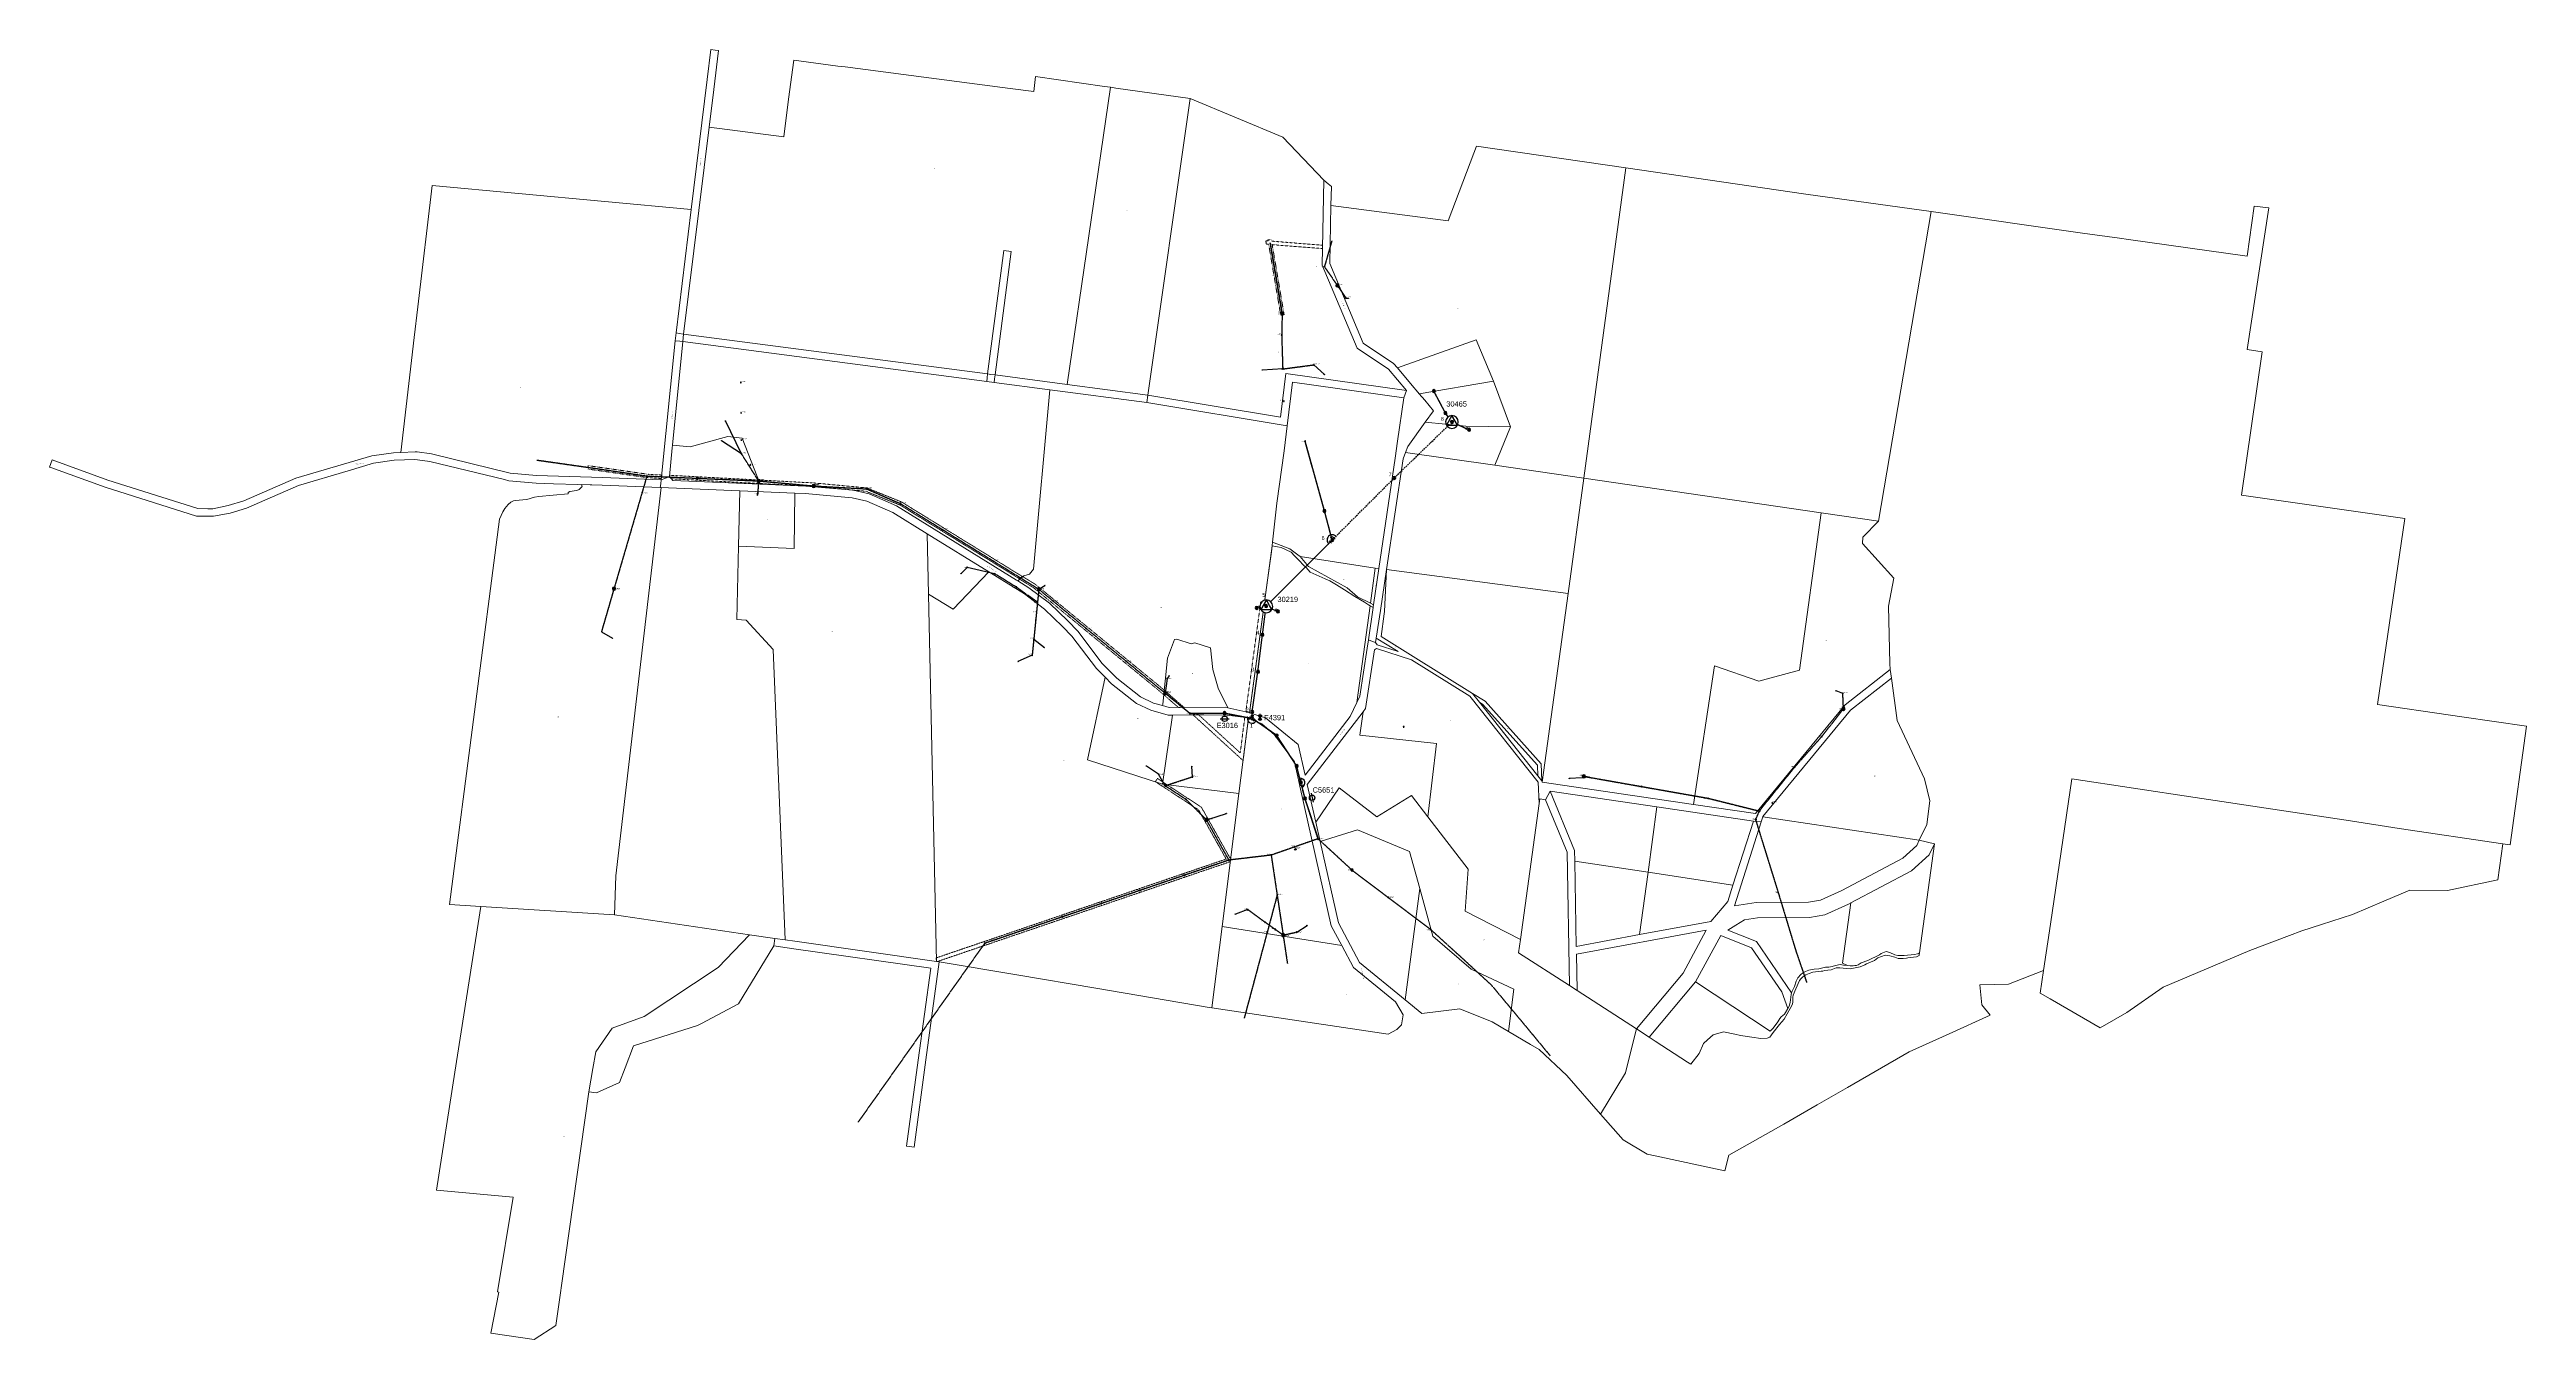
# Model space of a CAD drawing. Header units: metres. Extents: x 257896 to 264438, y 6185680 to 6189085.
import ezdxf
from ezdxf.enums import TextEntityAlignment as Align

# ---------------------------------------------------------------- set-up
doc = ezdxf.new("R2010")
doc.units = ezdxf.units.M
for name, pattern in [('Cable Exist OH', [1, 1, 0]), ('Cable New OH', [6, 4, -2]), ('HIDDEN', [0.375, 0.25, -0.125]), ('HIDDEN2', [0.1875, 0.125, -0.0625])]:
    doc.linetypes.add(name, pattern=pattern)
doc.layers.get('0').update_dxf_attribs({"color": 6})
for name, color, linetype in [('_User_HV_Exist', 7, 'Continuous'), ('Equip_LV_EXT', 7, 'Continuous'), ('Equip_SP_HV_EXT', 7, 'Continuous'), ('Equip_SP_HV_MOD', 3, 'Continuous'), ('Mains_HV_EXT', 7, 'Continuous'), ('Mains_HV_NEW', 2, 'Continuous'), ('Mains_HV_New_A10', 2, 'Continuous'), ('Mains_HV_New_B10', 2, 'Continuous'), ('Mains_HV_NEW_Hardwired', 2, 'Continuous'), ('Mains_LV_EXT', 7, 'Continuous'), ('OH_Details_NEW', 2, 'Continuous'), ('OH_Details_SP_MISC', 7, 'Continuous'), ('Services_SP_EXT', 7, 'Continuous'), ('Sub_SP_TR_HV_LV_EXT', 7, 'Continuous'), ('Sub_SP_TR_HV_LV_MOD', 3, 'Continuous'), ('SupportsOH_SP_TR_HV_LV_SL_EXT', 7, 'Continuous'), ('SupportsOH_SP_TR_HV_LV_SL_MOD', 3, 'Continuous'), ('SupportsOH_SP_TR_HV_LV_SL_NEW', 2, 'Continuous')]:
    doc.layers.add(name, color=color, linetype=linetype)
for name, color, linetype, lineweight in [('Cadastre Land Parcels_SP_EXT', 9, 'Continuous', 5), ('Cadastre Other Property_SP_EXT', 9, 'HIDDEN', 5), ('Cadastre Roads_SP_EXT', 9, 'Continuous', 5)]:
    doc.layers.add(name, color=color, linetype=linetype, lineweight=lineweight)
doc.layers.get('0').freeze()
doc.styles.add('HVSW_LABEL', font='arial.ttf')
doc.styles.add('iecARIAL', font='arial.ttf', dxfattribs={"height": 2})
doc.styles.add('POLE_LABEL', font='arial.ttf')
doc.styles.get("Standard").update_dxf_attribs({"font": 'arial.ttf'})
doc.linetypes.add('Cable E UG', pattern='A,6,-0.5,["E",Standard,S=1.7,R=0,X=0.5,Y=-1],-2.9', length=9.4)
doc.linetypes.add('IE Trench HV', pattern='A,7,-0.2,["/",Standard,S=3,R=0,X=0.6,Y=-1.4],-2.5', length=9.7)

# ---------------------------------------------------------------- blocks, each defined once
blk = doc.blocks.new('SUB_POLE_EXT')
blk.add_wipeout([(0, 4.2), (0.4, 4.2), (0.8, 4.1), (1.2, 4), (1.6, 3.9), (2, 3.7), (2.3, 3.5), (2.7, 3.3), (3, 3), (3.3, 2.7), (3.5, 2.3), (3.8, 1.9), (3.9, 1.6), (4, 1.2), (4.2, 0.6), (4.2, 0), (4.2, -0.6), (4.1, -1.1), (3.9, -1.6), (3.6, -2.2), (3.2, -2.7), (3, -3), (2.7, -3.3), (2.4, -3.5), (2, -3.7), (1.6, -3.9), (1.3, -4), (0.8, -4.1), (0.4, -4.2), (0, -4.2), (-0.4, -4.2), (-0.8, -4.1), (-1.2, -4), (-1.6, -3.9), (-2, -3.7), (-2.4, -3.5), (-2.7, -3.3), (-3, -3), (-3.2, -2.7), (-3.5, -2.3), (-3.7, -2), (-3.9, -1.6), (-4, -1.2), (-4.2, -0.8), (-4.2, -0.1), (-4.2, 0.4), (-4.1, 0.8), (-4, 1.3), (-3.9, 1.6), (-3.7, 2), (-3.5, 2.4), (-3.3, 2.7), (-3, 3), (-2.7, 3.3), (-2.3, 3.5), (-2, 3.7), (-1.6, 3.9), (-1.2, 4), (-0.8, 4.2), (-0.4, 4.2)])
blk.add_line((2.2, 0.5), (2.2, 0.5, 0))
blk.add_lwpolyline([(-4.2, 0, 1), (4.2, 0, 1)], format="xyb", close=True)
blk.add_lwpolyline([(2.1, 0.5), (0, 4.2), (-3.7, -2.1), (3.7, -2.1)], close=True)
for tag, height, flags, p in [('STREET_CODE', 0.2, 9, (1.5, 0)), ('ASSET_NUM', 3.5, 8, (2, 2)), ('CONSTRUCTED_VOLTAGE', 0.2, 9, (1.5, -0.2)), ('NO_PHASES', 0.2, 9, (1.5, -0.4)), ('OPERATING_VOLTAGE', 0.2, 9, (1.5, -0.6)), ('OPERATED_BY', 0.2, 9, (1.5, -0.8)), ('MAINTAINED_BY', 0.2, 9, (1.5, -1)), ('ORIENTATION', 0.2, 9, (1.5, -1.2)), ('OWNED_BY', 0.2, 9, (1.5, -1.4)), ('SECONDARY_VOLTAGE', 0.2, 9, (1.5, -1.6)), ('STATE', 0.2, 9, (1.5, -1.8)), ('SUBSTATION_TYPE', 0.2, 9, (1.5, -2)), ('USAGE', 0.2, 9, (1.5, -2.2)), ('LEGEND', 0.2, 9, (1.5, -2.4)), ('LOCATION', 0.2, 9, (1.5, -2.6)), ('STREETNAME', 0.2, 9, (1.5, -2.8)), ('SUBURB', 0.2, 9, (1.5, -3)), ('NOTES', 0.2, 9, (1.5, -3.2)), ('Z', 0.2, 1, (1.5, -3.4))]:
    blk.add_attdef(tag, text='', height=height, dxfattribs=dict(flags=flags)).set_placement(p, align=Align.MIDDLE_LEFT)
blk = doc.blocks.new('LV_OH_LINKS_DISTFUSE_EXT')
for p, q in [((0, 0), (0.96, 0)), ((3.84, 0), (4.8, 0))]:
    blk.add_line(p, q)
blk.add_lwpolyline([(3.84, -1.2), (3.84, 1.2), (0.96, -1.2), (0.96, 1.2)], close=True)
at = {"flags": 9}
for tag, p in [('ACTUAL_STATUS', (0, 0)), ('CONSTRUCTED_VOLTAGE', (0, -0.2)), ('OPERATING_VOLTAGE', (0, -0.6)), ('ORIENTATION', (0, -0.8)), ('OWNED_BY', (0, -1)), ('STATE', (0, -1.2)), ('SWITCH_TYPE', (0, -1.4)), ('NO_PHASES', (0, -0.4)), ('USAGE', (0, -1.6)), ('NOTES', (0, -1.8))]:
    blk.add_attdef(tag, text='', height=0.2, dxfattribs=at).set_placement(p, align=Align.MIDDLE_LEFT)
at = {"flags": 1}
blk.add_attdef('Z', (0, 0), '', height=0.2, dxfattribs=at)
blk = doc.blocks.new('CCP_EXT')
blk.add_wipeout([(0, 0.6), (0.6, 0), (0, -0.6), (-0.6, 0)])
blk.add_lwpolyline([(-0.6, 0), (0, 0.6), (0.6, 0), (0, -0.6), (-0.6, 0)])
at = {"flags": 1}
blk.add_attdef('Z', (0, 0), '', height=0.2, dxfattribs=at)
at = {"flags": 9}
for tag, p in [('CCP_TYPE', (0, 0)), ('CONSTRUCTED_VOLTAGE', (0, -0.2)), ('NO_PHASES', (0, -0.4)), ('OPERATING_VOLTAGE', (0, -0.6)), ('ORIENTATION', (0, -0.8)), ('OWNED_BY', (0, -1)), ('USAGE', (0, -1.2)), ('LEGEND', (0, -1.4)), ('LIFE_SUPPORT', (0, -1.6)), ('STATE', (0, -1.8)), ('NOTES', (0, -2))]:
    blk.add_attdef(tag, text='', height=0.2, dxfattribs=at).set_placement(p, align=Align.MIDDLE_LEFT)
blk = doc.blocks.new('POLE_EXT')
blk.add_hatch(color=256).paths.add_polyline_path([(-1, 0, 1), (1, 0, 1)])
blk.add_lwpolyline([(-1, 0, 1), (1, 0, 1)], format="xyb", close=True)
for tag, height, flags, p in [('pNumber', 2.5, 8, (-17.8, 2.1)), ('OWNED_BY', 0.2, 9, (1.4, -0.4)), ('PARENT', 0.2, 9, (1.4, -0.6)), ('SPECIAL_USE', 0.2, 9, (1.4, -0.8)), ('STATE', 0.2, 9, (1.4, -1)), ('USAGE', 0.2, 9, (1.4, -1.2)), ('cLV', 0.2, 9, (1.4, -1.4)), ('hDepth', 0.2, 9, (1.4, -1.6)), ('hDia', 0.2, 9, (1.4, -1.8)), ('cHV', 0.2, 9, (1.4, -2)), ('LBRACKET', 0.2, 9, (1.4, -2.2)), ('LExisting', 0.2, 9, (1.4, -2.4)), ('LANTNUMBER', 0.2, 9, (1.4, -2.6)), ('LOther', 0.2, 9, (1.4, -2.8)), ('LRemove', 0.2, 9, (1.4, -3)), ('LEGEND', 0.2, 9, (1.4, -3.2)), ('cLinedev', 0.2, 9, (1.4, -3.4)), ('LOCATION', 0.2, 9, (1.4, -3.6)), ('pExisting', 0.2, 9, (1.4, -3.8)), ('PFNUMBER', 0.2, 9, (1.4, -4)), ('NEWPFNUMBER', 0.2, 9, (1.4, -4.2)), ('pFooting', 0.2, 9, (1.4, -4.4)), ('pNew', 0.2, 9, (1.4, -4.6)), ('pRelocate', 0.2, 9, (1.4, -5)), ('pRemove', 0.2, 9, (1.4, -5.2)), ('pReplace', 0.2, 9, (1.4, -5.4)), ('pStay', 0.2, 9, (1.4, -5.6)), ('pType', 0.2, 9, (1.4, -5.8)), ('cspan', 0.2, 9, (1.4, -6)), ('STREETNAME', 0.2, 9, (1.4, -6.2)), ('SUBURB', 0.2, 9, (1.4, -6.4)), ('NOTES', 0.2, 9, (1.4, -6.6)), ('MAINTAINED_BY', 0.2, 9, (1.4, -6.8)), ('OPERATED_BY', 0.2, 9, (1.4, -7))]:
    blk.add_attdef(tag, text='', height=height, dxfattribs=dict(flags=flags)).set_placement(p, align=Align.MIDDLE_LEFT)
at = {"style": 'POLE_LABEL'}
for tag, height, flags, p in [('STRUCTURE_PLANT_NUMBER', 0.2, 9, (1.4, 0)), ('ASSET_NUM', 2.5, 8, (2, 2)), ('STREET_CODE', 0.2, 9, (1.4, -0.2))]:
    blk.add_attdef(tag, text='', height=height, dxfattribs=dict(at, flags=flags)).set_placement(p, align=Align.MIDDLE_LEFT)
at = {"flags": 1}
blk.add_attdef('Z', (1.4, -7.3), '', height=0.2, dxfattribs=at)
blk = doc.blocks.new('HV_LOAD_BREAK_EXT')
blk.add_lwpolyline([(-2.4, -2.4), (2.4, -2.4), (2.4, 2.4), (-2.4, 2.4)], close=True)
at = {"insert": (-1.1, 1), "char_height": 2, "width": 2.963, "attachment_point": 1}
blk.add_mtext('{\\Fisocp|c0;LB}', dxfattribs=at)
for tag, height, flags, p in [('STREET_CODE', 0.2, 9, (1.5, 0)), ('ASSET_NUM', 2.5, 8, (2, 2)), ('ACTUAL_STATUS', 0.2, 9, (1.5, -0.2)), ('CONSTRUCTED_VOLTAGE', 0.2, 9, (1.5, -0.4)), ('NO_PHASES', 0.2, 9, (1.5, -0.6)), ('OPERATING_VOLTAGE', 0.2, 9, (1.5, -0.8)), ('ORIENTATION', 0.2, 9, (1.5, -1)), ('OWNED_BY', 0.2, 9, (1.5, -1.2)), ('OPERATED_BY', 0.2, 9, (1.5, -1.4)), ('MAINTAINED_BY', 0.2, 9, (1.5, -1.6)), ('STATE', 0.2, 9, (1.5, -1.8)), ('SWITCH_TYPE', 0.2, 9, (1.5, -2)), ('USAGE', 0.2, 9, (1.5, -2.2)), ('LEGEND', 0.2, 9, (1.5, -2.4)), ('LOCATION', 0.2, 9, (1.5, -2.6)), ('STREETNAME', 0.2, 9, (1.5, -2.8)), ('SUBURB', 0.2, 9, (1.5, -3)), ('NOTES', 0.2, 9, (1.5, -3.2)), ('LABEL_ALIGNMENT', 0.2, 9, (1.5, -3.4)), ('Z', 0.2, 1, (1.5, -3.6))]:
    blk.add_attdef(tag, text='', height=height, dxfattribs=dict(flags=flags)).set_placement(p, align=Align.MIDDLE_LEFT)
blk = doc.blocks.new('HV_ABS_CLOSED_EXT')
blk.add_line((-3, 6.9), (3, 6.9))
blk.add_circle((0, 6.9), 1.8)
at = {"flags": 1}
blk.add_attdef('Z', (0, 0), '', height=0.2, dxfattribs=at)
at = {"style": 'HVSW_LABEL'}
for tag, height, flags, p in [('ASSET_NUM', 3.5, 8, (2, 2)), ('STREET_CODE', 0.2, 9, (0, -0.2))]:
    blk.add_attdef(tag, text='', height=height, dxfattribs=dict(at, flags=flags)).set_placement(p, align=Align.MIDDLE_LEFT)
at = {"flags": 9}
for tag, p in [('ACTUAL_STATUS', (0, -0.4)), ('CONSTRUCTED_VOLTAGE', (0, -0.6)), ('NO_PHASES', (0, -0.8)), ('OPERATING_VOLTAGE', (0, -1)), ('ORIENTATION', (0, -1.2)), ('OWNED_BY', (0, -1.4)), ('STATE', (0, -1.6)), ('SWITCH_TYPE', (0, -1.8)), ('USAGE', (0, -2)), ('LEGEND', (0, -2.2)), ('LOCATION', (0, -2.4)), ('STREETNAME', (0, -2.6)), ('SUBURB', (0, -2.8)), ('NOTES', (0, -3))]:
    blk.add_attdef(tag, text='', height=0.2, dxfattribs=at).set_placement(p, align=Align.MIDDLE_LEFT)
blk = doc.blocks.new('*U43')
blk.add_line((-4, -5.2), (2, -5.2))
blk.add_circle((-1, -5.2), 1.8)
at = {"flags": 1}
blk.add_attdef('Z', (0, 0), '', height=0.2, dxfattribs=at)
at = {"style": 'HVSW_LABEL'}
for tag, height, flags, p in [('ASSET_NUM', 3.5, 8, (2, 2)), ('STREET_CODE', 0.2, 9, (0, -0.2))]:
    blk.add_attdef(tag, text='', height=height, dxfattribs=dict(at, flags=flags)).set_placement(p, align=Align.MIDDLE_LEFT)
at = {"flags": 9}
for tag, p in [('ACTUAL_STATUS', (0, -0.4)), ('CONSTRUCTED_VOLTAGE', (0, -0.6)), ('NO_PHASES', (0, -0.8)), ('OPERATING_VOLTAGE', (0, -1)), ('ORIENTATION', (0, -1.2)), ('OWNED_BY', (0, -1.4)), ('STATE', (0, -1.6)), ('SWITCH_TYPE', (0, -1.8)), ('USAGE', (0, -2)), ('LEGEND', (0, -2.2)), ('LOCATION', (0, -2.4)), ('STREETNAME', (0, -2.6)), ('SUBURB', (0, -2.8)), ('NOTES', (0, -3))]:
    blk.add_attdef(tag, text='', height=0.2, dxfattribs=at).set_placement(p, align=Align.MIDDLE_LEFT)
blk = doc.blocks.new('*U44')
blk.add_line((-3, -3.7), (3, -3.7))
blk.add_circle((0, -3.7), 1.8)
at = {"flags": 1}
blk.add_attdef('Z', (0, 0), '', height=0.2, dxfattribs=at)
at = {"style": 'HVSW_LABEL'}
for tag, height, flags, p in [('ASSET_NUM', 3.5, 8, (2, 2)), ('STREET_CODE', 0.2, 9, (0, -0.2))]:
    blk.add_attdef(tag, text='', height=height, dxfattribs=dict(at, flags=flags)).set_placement(p, align=Align.MIDDLE_LEFT)
at = {"flags": 9}
for tag, p in [('ACTUAL_STATUS', (0, -0.4)), ('CONSTRUCTED_VOLTAGE', (0, -0.6)), ('NO_PHASES', (0, -0.8)), ('OPERATING_VOLTAGE', (0, -1)), ('ORIENTATION', (0, -1.2)), ('OWNED_BY', (0, -1.4)), ('STATE', (0, -1.6)), ('SWITCH_TYPE', (0, -1.8)), ('USAGE', (0, -2)), ('LEGEND', (0, -2.2)), ('LOCATION', (0, -2.4)), ('STREETNAME', (0, -2.6)), ('SUBURB', (0, -2.8)), ('NOTES', (0, -3))]:
    blk.add_attdef(tag, text='', height=0.2, dxfattribs=at).set_placement(p, align=Align.MIDDLE_LEFT)
blk = doc.blocks.new('End Shackle_EXT')
blk.add_wipeout([(0, 0.3), (1.8, 0.3), (1.8, -0.3), (0, -0.3)])
blk.add_line((1.8, -1), (1.8, 1))
at = {"flags": 1}
blk.add_attdef('Z', (0, 0), '', height=0.2, dxfattribs=at)
at = {"flags": 9}
for tag, p in [('CONNECTOR_TYPE', (0, 0)), ('CONSTRUCTED_VOLTAGE', (0, -0.2)), ('NO_PHASES', (0, -0.4)), ('OPERATING_VOLTAGE', (0, -0.6)), ('ORIENTATION', (0, -0.8)), ('OWNED_BY', (0, -1)), ('STATE', (0, -1.2)), ('USAGE', (0, -1.4)), ('NOTES', (0, -1.6))]:
    blk.add_attdef(tag, text='', height=0.2, dxfattribs=at).set_placement(p, align=Align.MIDDLE_LEFT)
blk = doc.blocks.new('*U41')
blk.add_wipeout([(0, 0.3), (1.8, 0.4), (1.8, -0.1), (0, -0.3)])
blk.add_line((1.9, -0.9), (1.7, 1.1))
at = {"flags": 1}
blk.add_attdef('Z', (0, 0), '', height=0.2, dxfattribs=at)
at = {"flags": 9}
for tag, p in [('CONNECTOR_TYPE', (0, 0)), ('CONSTRUCTED_VOLTAGE', (0, -0.2)), ('NO_PHASES', (0, -0.4)), ('OPERATING_VOLTAGE', (0, -0.6)), ('ORIENTATION', (0, -0.8)), ('OWNED_BY', (0, -1)), ('STATE', (0, -1.2)), ('USAGE', (0, -1.4)), ('NOTES', (0, -1.6))]:
    blk.add_attdef(tag, text='', height=0.2, dxfattribs=at).set_placement(p, align=Align.MIDDLE_LEFT)
blk = doc.blocks.new('*U42')
blk.add_wipeout([(0, 0.3), (1.8, 0.1), (1.8, -0.4), (0, -0.3)])
blk.add_line((1.7, -1.2), (1.9, 0.8))
at = {"flags": 1}
blk.add_attdef('Z', (0, 0), '', height=0.2, dxfattribs=at)
at = {"flags": 9}
for tag, p in [('CONNECTOR_TYPE', (0, 0)), ('CONSTRUCTED_VOLTAGE', (0, -0.2)), ('NO_PHASES', (0, -0.4)), ('OPERATING_VOLTAGE', (0, -0.6)), ('ORIENTATION', (0, -0.8)), ('OWNED_BY', (0, -1)), ('STATE', (0, -1.2)), ('USAGE', (0, -1.4)), ('NOTES', (0, -1.6))]:
    blk.add_attdef(tag, text='', height=0.2, dxfattribs=at).set_placement(p, align=Align.MIDDLE_LEFT)
blk = doc.blocks.new('CONNECTOR_NODE_EXT')
h = blk.add_hatch(color=256)
edge = h.paths.add_edge_path()
edge.add_arc((0, 0), 0.5, 0, 360)
blk.add_circle((0, 0), 0.5)
at = {"flags": 1}
blk.add_attdef('Z', (0, 0), '', height=0.2, dxfattribs=at)
at = {"flags": 9}
for tag, p in [('CONNECTOR_TYPE', (0, 0)), ('CONSTRUCTED_VOLTAGE', (0, -0.2)), ('NO_PHASES', (0, -0.4)), ('OPERATING_VOLTAGE', (0, -0.6)), ('ORIENTATION', (0, -0.8)), ('SUBTYPE', (0, -1)), ('USAGE', (0, -1.2)), ('NOTES', (0, -1.4))]:
    blk.add_attdef(tag, text='', height=0.2, dxfattribs=at).set_placement(p, align=Align.MIDDLE_LEFT)
blk = doc.blocks.new('POLE_REPLACE_NEW')
blk.add_wipeout([(0, 1), (-0.1, 1), (-0.2, 1), (-0.4, 0.9), (-0.5, 0.9), (-0.6, 0.8), (-0.7, 0.7), (-0.8, 0.6), (-0.8, 0.5), (-0.9, 0.4), (-1, 0.3), (-1, 0.2), (-1, 0.1), (-1, -0.1), (-1, -0.2), (-1, -0.3), (-0.9, -0.4), (-0.8, -0.5), (-0.8, -0.6), (-0.7, -0.7), (-0.6, -0.8), (-0.5, -0.9), (-0.4, -0.9), (-0.2, -1), (-0.1, -1), (0, -1), (0.1, -1), (0.2, -1), (0.4, -0.9), (0.5, -0.9), (0.6, -0.8), (0.7, -0.7), (0.8, -0.6), (0.8, -0.5), (0.9, -0.4), (1, -0.3), (1, -0.2), (1, -0.1), (1, 0.1), (1, 0.2), (1, 0.3), (0.9, 0.4), (0.8, 0.5), (0.8, 0.6), (0.7, 0.7), (0.6, 0.8), (0.5, 0.9), (0.4, 0.9), (0.2, 1), (0.1, 1)])
h = blk.add_hatch(color=256)
edge = h.paths.add_edge_path()
edge.add_arc((0, 0), 1, 270, 450)
edge.add_line((0, 1), (0, -1))
blk.add_lwpolyline([(0, 1), (0, -1)])
at = {"lineweight": -3}
blk.add_arc((0, 0), 1, 90, 270, dxfattribs=at)
blk.add_arc((0, 0), 1, 270, 90)
at = {"style": 'POLE_LABEL', "flags": 9}
blk.add_attdef('STRUCTURE_PLANT_NUMBER', text='', height=0.2, dxfattribs=at).set_placement((1.5, 0.2), align=Align.MIDDLE_LEFT)
for tag, height, flags, p in [('STREET_CODE', 0.2, 9, (1.5, 0)), ('ASSET_NUM', 2.5, 8, (2, 2)), ('OWNED_BY', 0.2, 9, (1.5, -0.2)), ('PARENT', 0.2, 9, (1.5, -0.4)), ('SPECIAL_USE', 0.2, 9, (1.5, -0.6)), ('STATE', 0.2, 9, (1.5, -0.8)), ('USAGE', 0.2, 9, (1.5, -1)), ('cLV', 0.2, 9, (1.5, -1.2)), ('hDepth', 0.2, 9, (1.5, -1.4)), ('hDia', 0.2, 9, (1.5, -1.6)), ('cHV', 0.2, 9, (1.5, -1.8)), ('LBRACKET', 0.2, 9, (1.5, -2)), ('LExisting', 0.2, 9, (1.5, -2.2)), ('LANTNUMBER', 0.2, 9, (1.5, -2.4)), ('LOther', 0.2, 9, (1.5, -2.6)), ('LRemove', 0.2, 9, (1.5, -2.8)), ('LEGEND', 0.2, 9, (1.5, -3)), ('cLinedev', 0.2, 9, (1.5, -3.2)), ('pExisting', 0.2, 9, (1.5, -3.4)), ('PFNUMBER', 0.2, 9, (1.5, -3.6)), ('NEWPFNUMBER', 0.2, 9, (1.5, -3.8)), ('pFooting', 0.2, 9, (1.5, -4)), ('pNew', 0.2, 9, (1.5, -4.2)), ('pNumber', 0.2, 9, (1.5, -4.4)), ('pRelocate', 0.2, 9, (1.5, -4.6)), ('pRemove', 0.2, 9, (1.5, -4.8)), ('pReplace', 0.2, 9, (1.5, -5)), ('pStay', 0.2, 9, (1.5, -5.2)), ('pType', 0.2, 9, (1.5, -5.4)), ('cspan', 0.2, 9, (1.5, -5.6)), ('SUBURB', 0.2, 9, (1.5, -5.8)), ('STREETNAME', 0.2, 9, (1.5, -6)), ('LOCATION', 0.2, 9, (1.5, -6.2)), ('NOTES', 0.2, 9, (1.5, -6.4)), ('OPERATED_BY', 0.2, 9, (1.5, -6.6)), ('MAINTAINED_BY', 0.2, 9, (1.5, -6.8)), ('Z', 0.2, 1, (1.5, -7))]:
    blk.add_attdef(tag, text='', height=height, dxfattribs=dict(flags=flags)).set_placement(p, align=Align.MIDDLE_LEFT)
blk = doc.blocks.new('End Shackle_NEW')
blk.add_wipeout([(-0.3, 0), (-0.3, 1.8), (0.3, 1.8), (0.3, 0)])
blk.add_line((1, 1.8), (-1, 1.8))
at = {"flags": 1}
blk.add_attdef('Z', (0, 0), '', height=0.2, dxfattribs=at)
at = {"flags": 9}
for tag, p in [('CONNECTOR_TYPE', (0, 0)), ('CONSTRUCTED_VOLTAGE', (0, -0.2)), ('NO_PHASES', (0, -0.4)), ('OPERATING_VOLTAGE', (0, -0.6)), ('ORIENTATION', (0, -0.8)), ('OWNED_BY', (0, -1)), ('STATE', (0, -1.2)), ('USAGE', (0, -1.4)), ('NOTES', (0, -1.6)), ('MAINTAINED_BY', (0, -1.8)), ('OPERATED_BY', (0, -2))]:
    blk.add_attdef(tag, text='', height=0.2, dxfattribs=at).set_placement(p, align=Align.MIDDLE_LEFT)
blk = doc.blocks.new('BOND POINT')
blk.add_hatch(color=256).paths.add_polyline_path([(-1, 0, 1), (1, 0, 1)])
blk.add_lwpolyline([(-1, 0, 1), (1, 0, 1)], format="xyb", close=True)
blk = doc.blocks.new('*U59')
for p, q in [((-0.6, 8.8), (-0.6, 7.8)), ((-0.6, 4.9), (-0.6, 4))]:
    blk.add_line(p, q)
blk.add_lwpolyline([(-1.8, 4.9), (0.6, 4.9), (-1.8, 7.8), (0.6, 7.8)], close=True)
for tag, height, flags, p in [('STREET_CODE', 0.2, 9, (1.5, 0)), ('ASSET_NUM', 3.5, 8, (2, 2)), ('ACTUAL_STATUS', 0.2, 9, (1.5, -0.2)), ('CONSTRUCTED_VOLTAGE', 0.2, 9, (1.5, -0.4)), ('NO_PHASES', 0.2, 9, (1.5, -0.6)), ('OPERATING_VOLTAGE', 0.2, 9, (1.5, -0.8)), ('ORIENTATION', 0.2, 9, (1.5, -1)), ('OWNED_BY', 0.2, 9, (1.5, -1.2)), ('OPERATED_BY', 0.2, 9, (1.5, -1.4)), ('MAINTAINED_BY', 0.2, 9, (1.5, -1.6)), ('STATE', 0.2, 9, (1.5, -1.8)), ('SWITCH_TYPE', 0.2, 9, (1.5, -2)), ('USAGE', 0.2, 9, (1.5, -2.2)), ('LEGEND', 0.2, 9, (1.5, -2.4)), ('SUBURB', 0.2, 9, (1.5, -2.6)), ('STREETNAME', 0.2, 9, (1.5, -2.8)), ('LOCATION', 0.2, 9, (1.5, -3)), ('NOTES', 0.2, 9, (1.5, -3.2)), ('LABEL_ALIGNMENT', 0.2, 9, (1.5, -3.4)), ('Z', 0.2, 1, (1.5, -3.6))]:
    blk.add_attdef(tag, text='', height=height, dxfattribs=dict(flags=flags)).set_placement(p, align=Align.MIDDLE_LEFT)
blk = doc.blocks.new('HV_DOF_CLOSED_NEW')
for p, q in [((0, 7.9), (0, 6.9)), ((0, 4.1), (0, 3.1))]:
    blk.add_line(p, q)
blk.add_lwpolyline([(-1.2, 4.1), (1.2, 4.1), (-1.2, 6.9), (1.2, 6.9)], close=True)
for tag, height, flags, p in [('STREET_CODE', 0.2, 9, (1.5, 0)), ('ASSET_NUM', 3.5, 8, (2, 2)), ('ACTUAL_STATUS', 0.2, 9, (1.5, -0.2)), ('CONSTRUCTED_VOLTAGE', 0.2, 9, (1.5, -0.4)), ('NO_PHASES', 0.2, 9, (1.5, -0.6)), ('OPERATING_VOLTAGE', 0.2, 9, (1.5, -0.8)), ('ORIENTATION', 0.2, 9, (1.5, -1)), ('OWNED_BY', 0.2, 9, (1.5, -1.2)), ('OPERATED_BY', 0.2, 9, (1.5, -1.4)), ('MAINTAINED_BY', 0.2, 9, (1.5, -1.6)), ('STATE', 0.2, 9, (1.5, -1.8)), ('SWITCH_TYPE', 0.2, 9, (1.5, -2)), ('USAGE', 0.2, 9, (1.5, -2.2)), ('LEGEND', 0.2, 9, (1.5, -2.4)), ('SUBURB', 0.2, 9, (1.5, -2.6)), ('STREETNAME', 0.2, 9, (1.5, -2.8)), ('LOCATION', 0.2, 9, (1.5, -3)), ('NOTES', 0.2, 9, (1.5, -3.2)), ('LABEL_ALIGNMENT', 0.2, 9, (1.5, -3.4)), ('Z', 0.2, 1, (1.5, -3.6))]:
    blk.add_attdef(tag, text='', height=height, dxfattribs=dict(flags=flags)).set_placement(p, align=Align.MIDDLE_LEFT)

msp = doc.modelspace()

# ---------------------------------------------------------------- linework, layer by layer
at = {"layer": '_User_HV_Exist', "color": 7, "linetype": 'Cable Exist OH', "flags": 128}
msp.add_lwpolyline([(261283.8, 6187790.4), (261263.2, 6187867.3), (261212, 6188051.3)], dxfattribs=at)
at = {"layer": '_User_HV_Exist', "color": 7, "linetype": 'Cable Exist OH'}
msp.add_lwpolyline([(261246.3, 6187002), (261211.7, 6187108.3), (261200.9, 6187150.4), (261189.9, 6187193.6), (261137.1, 6187274.2), (261072.3, 6187319.7)], dxfattribs=at)
at = {"layer": 'Cadastre Land Parcels_SP_EXT', "linetype": 'Continuous'}
for p, q in [((261183.7, 6187205), (261131.6, 6187276.1)), ((261192.5, 6187165.5), (261183.7, 6187205)), ((261198.1, 6187140.9), (261192.5, 6187165.5))]:
    msp.add_line(p, q, dxfattribs=at)
at = {"layer": 'Cadastre Land Parcels_SP_EXT', "color": 2, "linetype": 'Continuous'}
msp.add_line((261309.1, 6186720.3), (261281.1, 6186772.5), dxfattribs=at)
at = {"layer": 'Cadastre Land Parcels_SP_EXT', "linetype": 'Continuous'}
for points in [[(259977.6, 6189041.6), (259861.4, 6189056.7), (259848, 6188954.1), (259835.2, 6188854.9), (259637.8, 6188880.5), (259570.5, 6188334.1), (260373.7, 6188228.7), (260416.4, 6188554.3), (260436.2, 6188551.8), (260393.5, 6188226.1), (260583.6, 6188201.2), (260697.7, 6188985.4), (260682.6, 6188987.6), (260499.9, 6189013.5), (260495.9, 6188974.2), (260433.1, 6188982.4), (260413.2, 6188985), (259997.6, 6189039), (259977.6, 6189041.6)], [(260796.6, 6188173.2), (260908.1, 6188955.6), (260712.5, 6188983.4), (260697.7, 6188985.4), (260583.6, 6188201.2), (260796.6, 6188173.2)], [(259548.5, 6188316), (259550.7, 6188336.9), (259590.7, 6188662.9), (258906.4, 6188726.3), (258868.9, 6188406.2), (258859.4, 6188325.1), (258823.9, 6188021.9), (258861.8, 6188023.6), (258867.2, 6188022.9), (258904.5, 6188017.7), (259112.4, 6187966.9), (259182.4, 6187960.4), (259356.1, 6187955.2), (259511.8, 6187949.1), (259548.5, 6188316)], [(262865.1, 6188657.6), (262534.8, 6188703), (262058.8, 6188772.4), (261948, 6187953.7), (262574.9, 6187862.1), (262726.7, 6187840.5), (262865.1, 6188657.6)], [(261161.2, 6188229.8), (261147.4, 6188115), (260796.6, 6188173.2), (260793.7, 6188153.4), (261165, 6188091.7), (261178.8, 6188207), (261472.7, 6188166.1), (261476.1, 6188175.5), (261479.6, 6188185.4), (261161.2, 6188229.8)], [(261472.7, 6188166.1), (261178.8, 6188207), (261165, 6188091.7), (261157.2, 6188025.6), (261137.7, 6187887.3), (261126.2, 6187785.2), (261171.6, 6187767.3), (261193.3, 6187751.1), (261198.8, 6187747), (261198.9, 6187747), (261397.2, 6187716.5), (261407.2, 6187715.2), (261449.5, 6188006.6), (261456, 6188051.4), (261472.7, 6188166.1)], [(261906.7, 6187649.4), (261948, 6187953.7), (261713.3, 6187987.6), (261477.6, 6188021.7), (261470.7, 6188004.5), (261427.1, 6187712.7), (261906.7, 6187649.4)], [(260377.2, 6187706.2), (260213.8, 6187807.2), (260217.3, 6187647.2), (260282.6, 6187607.6), (260377.2, 6187706.2)], [(261397.2, 6187716.5), (261198.9, 6187747), (261221, 6187720.8), (261323.4, 6187664.2), (261350.7, 6187640.1), (261384.4, 6187623.6), (261397.2, 6187716.5)], [(261407.2, 6187715.2), (261397.2, 6187716.5), (261384.4, 6187623.6), (261392.9, 6187619.7), (261407.2, 6187715.2)], [(261391.7, 6187612.1), (261383.5, 6187617), (261349, 6187361.7), (261357, 6187378.3), (261375.8, 6187504.6), (261379.1, 6187526.7), (261391.7, 6187612.1)], [(261830.1, 6187094.7), (261827.7, 6187151.1), (261647, 6187378.1), (261493.1, 6187473.8), (261400.7, 6187503.7), (261395.2, 6187500.3), (261371.9, 6187345.8), (261365.4, 6187337.3), (261356.9, 6187275.4), (261559, 6187253.1), (261536.2, 6187060), (261642.5, 6186921.3), (261634.8, 6186811.2), (261780.6, 6186735.8), (261830.1, 6187094.7)], [(261400, 6187531.6), (261398.3, 6187520.3), (261402.3, 6187513.8), (261457.6, 6187495.9), (261400, 6187531.6)], [(261837.7, 6187154.8), (261835.8, 6187200), (261687.5, 6187364.8), (261654, 6187385.7), (261672.6, 6187362.2), (261681, 6187357), (261825.9, 6187195.9), (261827.1, 6187168.1), (261837.7, 6187154.8)], [(261825.9, 6187195.9), (261681, 6187357), (261672.6, 6187362.2), (261827.1, 6187168.1), (261825.9, 6187195.9)], [(261240.1, 6187046), (261301.8, 6187136.4), (261401.9, 6187060), (261493.1, 6187116.4), (261536.2, 6187060), (261559, 6187253.1), (261356.9, 6187275.4), (261365.4, 6187337.3), (261217.7, 6187145.5), (261240.1, 6187046)], [(264361.9, 6186893.8), (264375.2, 6186988.2), (264101.9, 6187029.4), (263973, 6187048.9), (263563.1, 6187110.7), (263237.1, 6187159.9), (263180.6, 6186776.3), (263162.6, 6186654.4), (263153.7, 6186594.3), (263179.8, 6186579.2), (263312, 6186502.5), (263381.9, 6186542.9), (263478.4, 6186610.1), (263707, 6186707.2), (263811.9, 6186746.7), (263844.8, 6186759.1), (263896.6, 6186775.6), (263978.2, 6186802.2), (264060.9, 6186837.1), (264130.1, 6186866.2), (264229.2, 6186865.3), (264361.9, 6186893.8)], [(261847.3, 6187104.8), (261831.8, 6187107.1), (261830.1, 6187094.7), (261780.6, 6186735.8), (261775.9, 6186701.2), (261910, 6186614.4), (261903.9, 6186966.9), (261847.3, 6187104.8)], [(261847.3, 6187104.8), (261903.9, 6186966.9), (261910, 6186614.4), (261930.4, 6186601.1), (261928.7, 6186697.4), (262271.6, 6186760.8), (262210.2, 6186647.1), (262086.9, 6186499.9), (262121, 6186477.8), (262243.4, 6186623.9), (262309.7, 6186746.8), (262391.3, 6186714.4), (262471.2, 6186597.5), (262486.7, 6186554), (262490.2, 6186560.4), (262492.9, 6186569.5), (262496, 6186591.2), (262497, 6186595.2), (262404.4, 6186730.9), (262328.7, 6186760.8), (262349.7, 6186773.8), (262372.9, 6186788.1), (262406.8, 6186793.5), (262544.6, 6186794.5), (262584.7, 6186801.1), (262647, 6186829.2), (262653.1, 6186832.4), (262813.9, 6186917.1), (262860.5, 6186959.5), (262874.1, 6186988.5), (262834.1, 6186998), (262827.5, 6186983.8), (262790.6, 6186950.3), (262629.3, 6186865.3), (262573, 6186839.9), (262541.2, 6186834.7), (262403.4, 6186833.7), (262346.3, 6186824.5), (262416.3, 6187046.2), (262396, 6187048.7), (262341.7, 6186879.2), (262328.9, 6186836.1), (262283.8, 6186783.5), (262095.6, 6186748.8), (261928.4, 6186717.8), (261924.3, 6186943.2), (261923.9, 6186970.5), (261859.7, 6187127.3), (261847.3, 6187104.8)], [(262117.8, 6186913.5), (262140.9, 6187086.1), (261859.7, 6187127.3), (261923.9, 6186970.5), (261924.3, 6186943.2), (262117.8, 6186913.5)], [(261515, 6186870.3), (261488.2, 6186968), (261350.7, 6187025.1), (261251.7, 6186994.5), (261300.1, 6186779.7), (261356, 6186674.9), (261476.1, 6186576.6), (261515, 6186870.3)], [(262396, 6187048.7), (262140.9, 6187086.1), (262117.8, 6186913.5), (262341.7, 6186879.2), (262396, 6187048.7)], [(262834.1, 6186998), (262420.6, 6187059.8), (262416.3, 6187046.2), (262346.3, 6186824.5), (262403.4, 6186833.7), (262541.2, 6186834.7), (262573, 6186839.9), (262629.3, 6186865.3), (262790.6, 6186950.3), (262827.5, 6186983.8), (262834.1, 6186998)], [(262834.5, 6186701), (262874.1, 6186988.5), (262860.5, 6186959.5), (262813.9, 6186917.1), (262653.1, 6186832.4), (262631.6, 6186673.7), (262644.6, 6186667), (262651.2, 6186666.3), (262659.5, 6186666.4), (262663.6, 6186667.2), (262667.9, 6186667.4), (262672.4, 6186669.1), (262680.7, 6186674.2), (262697.9, 6186680.9), (262729.1, 6186695.9), (262733.7, 6186698.7), (262738.1, 6186701.1), (262746.4, 6186704.3), (262756.6, 6186701.5), (262769.4, 6186695.7), (262777.6, 6186693.8), (262786.4, 6186693.4), (262794.6, 6186694), (262821.3, 6186696.7), (262829.8, 6186698.3), (262834.5, 6186701)], [(262095.6, 6186748.8), (262117.8, 6186913.5), (261924.3, 6186943.2), (261928.4, 6186717.8), (262095.6, 6186748.8)], [(262341.7, 6186879.2), (262117.8, 6186913.5), (262095.6, 6186748.8), (262283.8, 6186783.5), (262328.9, 6186836.1), (262341.7, 6186879.2)], [(261749, 6186493.6), (261763.7, 6186605.1), (261650.5, 6186657.8), (261549.6, 6186744.7), (261515, 6186870.3), (261476.1, 6186576.6), (261520.2, 6186540.4), (261621, 6186553.4), (261706.2, 6186519.1), (261749, 6186493.6)], [(262644.6, 6186667), (262631.6, 6186673.7), (262653.1, 6186832.4), (262647, 6186829.2), (262584.7, 6186801.1), (262544.6, 6186794.5), (262406.8, 6186793.5), (262372.9, 6186788.1), (262349.7, 6186773.8), (262328.7, 6186760.8), (262404.4, 6186730.9), (262497, 6186595.2), (262497.1, 6186595.3), (262498.4, 6186599.4), (262504.5, 6186612.3), (262508.8, 6186626.2), (262513.7, 6186635), (262521.2, 6186643.4), (262525.5, 6186647.1), (262533.9, 6186651.4), (262542.6, 6186655), (262556.1, 6186658), (262569.2, 6186658.7), (262586.1, 6186662.9), (262594.9, 6186663.1), (262600, 6186664.2), (262604.3, 6186665.1), (262612.6, 6186667.7), (262625.4, 6186669.7), (262629.5, 6186669.5), (262633.6, 6186668.3), (262644.6, 6186667)], [(259388.6, 6186800.8), (259035.1, 6186823.1), (258966.8, 6186385.8), (258918.2, 6186074.2), (259120.5, 6186055.8), (259079.1, 6185806.1), (259082.9, 6185805.5), (259061.4, 6185696.6), (259176.4, 6185680.4), (259233.6, 6185717.4), (259245.7, 6185803.1), (259248.5, 6185823), (259320.7, 6186333.8), (259331.2, 6186395.3), (259338.8, 6186439.6), (259382.2, 6186501.9), (259466.1, 6186532.6), (259661.8, 6186662.4), (259744.5, 6186748.6), (259388.6, 6186800.8)], [(259401.7, 6186358.9), (259416.4, 6186397.5), (259438.7, 6186455.7), (259607.7, 6186508.8), (259617.5, 6186514), (259715.6, 6186566.6), (259808.8, 6186718.9), (259811.7, 6186738.7), (259744.5, 6186748.6), (259661.8, 6186662.4), (259466.1, 6186532.6), (259382.2, 6186501.9), (259338.8, 6186439.6), (259331.2, 6186395.3), (259320.7, 6186333.8), (259340.7, 6186331), (259401.7, 6186358.9)], [(262210.2, 6186647.1), (262271.6, 6186760.8), (261928.7, 6186697.4), (261930.4, 6186601.1), (262086.9, 6186499.9), (262210.2, 6186647.1)], [(262486.7, 6186554), (262471.2, 6186597.5), (262391.3, 6186714.4), (262309.7, 6186746.8), (262243.4, 6186623.9), (262440.4, 6186494.5), (262448.4, 6186501.7), (262460.8, 6186519), (262462.8, 6186523.3), (262466.1, 6186527.4), (262469.5, 6186531.7), (262478, 6186539.3), (262481, 6186543.6), (262486.7, 6186554)]]:
    msp.add_lwpolyline(points, close=True, dxfattribs=at)
at = {"layer": 'Cadastre Other Property_SP_EXT', "linetype": 'HIDDEN2'}
msp.add_lwpolyline([(259318.4, 6187977.7), (259477.3, 6187954.9), (259512.2, 6187952.9), (259513.1, 6187961.9), (259478.2, 6187963.8), (259318.3, 6187986.8), (259318.4, 6187977.7)], close=True, dxfattribs=at)
at = {"layer": 'Cadastre Roads_SP_EXT', "linetype": 'Continuous'}
for points in [[(259662.7, 6189082.5), (259654.4, 6189083.5), (259642.7, 6189085), (259632.9, 6189005.8), (259590.7, 6188662.9), (259550.7, 6188336.9), (259558.9, 6188335.8), (259570.5, 6188334.1), (259637.8, 6188880.5), (259650.1, 6188979.9), (259662.7, 6189082.5)], [(260393.5, 6188226.1), (260436.2, 6188551.8), (260416.4, 6188554.3), (260373.7, 6188228.7), (260381.9, 6188227.6), (260393.5, 6188226.1)], [(260373.7, 6188228.7), (259570.5, 6188334.1), (259569.5, 6188324.1), (259568.5, 6188314.1), (260371.1, 6188208.8), (260372.4, 6188218.8), (260373.7, 6188228.7)], [(259568.5, 6188314.1), (259560.3, 6188314.9), (259548.5, 6188316), (259511.8, 6187949.1), (259520.8, 6187952.9), (259533, 6187958.2), (259540.6, 6188034), (259541.3, 6188041), (259568.5, 6188314.1)], [(260796.6, 6188173.2), (260583.6, 6188201.2), (260393.5, 6188226.1), (260392.2, 6188216.2), (260390.9, 6188206.2), (260537.5, 6188187), (260793.7, 6188153.4), (260796.6, 6188173.2)], [(258314.4, 6187873.2), (258287.6, 6187873.4), (258049.9, 6187948.8), (257902.9, 6188001.9), (257899.6, 6187992.7), (257896.1, 6187983), (257899.1, 6187981.9), (258043.4, 6187929.8), (258284.3, 6187853.3), (258284.4, 6187853.3), (258328.8, 6187853), (258373.1, 6187861.6), (258416.1, 6187874.6), (258553.8, 6187934.6), (258684.8, 6187973.5), (258751.8, 6187993.5), (258806.5, 6188000.9), (258860.8, 6188003.4), (258867.8, 6188002.4), (258900.7, 6187997.9), (259097.8, 6187949.8), (259109, 6187947.1), (259181.2, 6187940.3), (259227.1, 6187938.9), (259355.5, 6187935), (259508.9, 6187929.1), (259510.3, 6187939), (259511.8, 6187949.1), (259356.1, 6187955.2), (259182.4, 6187960.4), (259112.4, 6187966.9), (258904.5, 6188017.7), (258867.2, 6188022.9), (258861.8, 6188023.6), (258823.9, 6188021.9), (258804.6, 6188020.9), (258747.6, 6188013.1), (258546.9, 6187953.5), (258409.2, 6187893.5), (258368.1, 6187881.2), (258327, 6187873.1), (258314.4, 6187873.2)], [(260210.6, 6186418), (260245.9, 6186677.2), (260238.2, 6186678.2), (259864.2, 6186731.3), (259838.5, 6186734.9), (259811.7, 6186738.7), (259808.8, 6186718.9), (259861.4, 6186711.3), (260223.3, 6186660.1), (260190.3, 6186417.5), (260159.5, 6186190.9), (260167.7, 6186189.8), (260179.4, 6186188.3), (260210.6, 6186418)]]:
    msp.add_lwpolyline(points, close=True, dxfattribs=at)
at = {"layer": 'Mains_HV_EXT', "linetype": 'Cable Exist OH'}
for points in [[(259182.9, 6188001.5), (259330.1, 6187980.6), (259473.8, 6187959.4)], [(259473.8, 6187959.4), (259607.3, 6187953.5)], [(260907.6, 6187332.7), (260999.4, 6187333.4)], [(262411.6, 6187075.1), (262401.6, 6187052.9)], [(262401.6, 6187052.9), (262461.5, 6186860.1), (262508.5, 6186705), (262537, 6186622.1)], [(261122.5, 6186958.7), (261011, 6186945.6)], [(261184, 6186980.2), (261122.5, 6186958.7)], [(261122.5, 6186958.7), (261138.3, 6186853.2)], [(261246.3, 6187002), (261184, 6186980.2)], [(261246.3, 6187002), (261335.9, 6186919.3)], [(261335.9, 6186919.3), (261543.8, 6186762.3), (261626.1, 6186687.6), (261703.4, 6186616.5), (261781.6, 6186523), (261859.3, 6186429.2)]]:
    msp.add_lwpolyline(points, dxfattribs=at)
at = {"layer": 'Mains_HV_EXT', "linetype": 'Continuous'}
for points in [[(260141.5, 6187887.5, 0.89872), (260145.2, 6187885.5)], [(260906, 6187334, -0.695573), (260909.6, 6187332.7)], [(262402.7, 6187054.6, -0.618386), (262402.2, 6187051)], [(262413, 6187076.6, -0.938236), (262410.6, 6187073.5)], [(261245.6, 6187003.9, 1.270463), (261247.7, 6187000.7)]]:
    msp.add_lwpolyline(points, format="xyb", dxfattribs=at)
msp.add_arc((261199.1, 6187149.4), 12.4, 293.6236, 94.86851, dxfattribs=at).dxf.unprotected_set("ltscale", 0)
at = {"layer": 'Mains_HV_New_A10', "linetype": 'IE Trench HV'}
msp.add_lwpolyline([(261073.3, 6187319.5), (261072.3, 6187319.7), (261072.5, 6187337.1), (261087.6, 6187442.8), (261099.4, 6187540.3), (261109.2, 6187616.2), (261283.7, 6187790.5)], dxfattribs=at)
at = {"layer": 'Mains_HV_New_B10', "linetype": 'Cable New OH'}
msp.add_lwpolyline([(261283.7, 6187790.5), (261447.9, 6187954.7), (261599.6, 6188101.4)], dxfattribs=at)
at = {"layer": 'Mains_HV_NEW_Hardwired', "linetype": 'Continuous'}
msp.add_arc((261283.9, 6187790.5), 13.9, 44.91596, 225.03859, dxfattribs=at).dxf.unprotected_set("ltscale", 0)
at = {"layer": 'Mains_LV_EXT', "linetype": 'Continuous'}
for points in [[(261155, 6188242.3, 1.045485), (261151, 6188241.9)], [(261553, 6188181.8, 0.653092), (261552.9, 6188185.1)], [(260505.6, 6187628.5, 0.513965), (260503.7, 6187627.8)], [(260495.3, 6187526.4, 1.024611), (260495.7, 6187530.4)], [(260844, 6187140.7, 0.607184), (260844.2, 6187142.4)]]:
    msp.add_lwpolyline(points, format="xyb", dxfattribs=at)
at = {"layer": 'Mains_LV_EXT', "linetype": 'Cable Exist OH'}
for points in [[(261599.9, 6188102), (261582.7, 6188125.7), (261552.1, 6188183.5)], [(261599.9, 6188102), (261645.2, 6188081.4)]]:
    msp.add_lwpolyline(points, dxfattribs=at)
at = {"layer": 'OH_Details_SP_MISC', "color": 7, "linetype": 'Continuous', "flags": 128}
for points in [[(261600, 6188102.1), (261582.7, 6188125.7), (261552.1, 6188183.5)], [(261600, 6188102.1), (261645.2, 6188081.4)], [(261109.7, 6187615.4), (261084.2, 6187611.3)], [(261109.7, 6187615.4), (261140.4, 6187601.9)]]:
    msp.add_lwpolyline(points, dxfattribs=at)
at = {"layer": 'OH_Details_SP_MISC', "color": 7, "linetype": 'Continuous'}
for points in [[(261283.7, 6187790.5), (261263.2, 6187867.3), (261212, 6188051.3)], [(261200.9, 6187150.4), (261197.7, 6187162.9), (261189.9, 6187193.6)], [(261200.9, 6187150.4), (261211.7, 6187108.3), (261246.3, 6187002)]]:
    msp.add_lwpolyline(points, dxfattribs=at)

# ---------------------------------------------------------------- block references
at = {"layer": '_User_HV_Exist', "color": 7, "linetype": 'Cable Exist OH'}
msp.add_blockref('HV_DOF_CLOSED_NEW', (261472.2, 6187292.5), dxfattribs=at)
at = {"layer": 'Equip_SP_HV_EXT'}
ref = msp.add_blockref('HV_LOAD_BREAK_EXT', (259607.2, 6187953.5), dxfattribs=dict(at, rotation=87.29522201644623))
ref.add_attrib('ASSET_NUM', 'D2913', dxfattribs={"layer": '0', "height": 2.5}).set_placement((259609.2, 6187954.2), align=Align.BOTTOM_CENTER)
ref = msp.add_blockref('HV_ABS_CLOSED_EXT', (261184, 6186980.2), dxfattribs=dict(at, rotation=198.081754218734))
ref.add_attrib('ASSET_NUM', '50224', dxfattribs={"layer": '0', "height": 3.5, "style": 'HVSW_LABEL'}).set_placement((261186, 6186980.5), align=Align.TOP_LEFT)
ref = msp.add_blockref('HV_LOAD_BREAK_EXT', (261335.9, 6186919.3), dxfattribs=dict(at, rotation=232.1546484869722))
ref.add_attrib('ASSET_NUM', 'E6044', dxfattribs={"layer": '0', "height": 2.5}).set_placement((261337.9, 6186920), align=Align.TOP_RIGHT)
at = {"layer": 'Equip_SP_HV_MOD'}
ref = msp.add_blockref('*U43', (261251.8, 6187110.3), dxfattribs=dict(at, xscale=3.999999999999999, yscale=3.999999999999999, zscale=3.999999999999999, rotation=281.3367206948097))
ref.add_attrib('ASSET_NUM', 'C5651', dxfattribs={"layer": '0', "height": 14, "rotation": 359.87312, "style": 'HVSW_LABEL'}).set_placement((261231.9, 6187130.7), align=Align.MIDDLE_LEFT)
at = {"layer": 'Mains_HV_EXT', "color": 7, "linetype": 'Continuous', "xscale": 0.6, "yscale": 0.6, "zscale": 0.6}
for p in [(261198.1, 6187161.7), (261204.1, 6187138.1)]:
    msp.add_blockref('BOND POINT', p, dxfattribs=at).dxf.unprotected_set("ltscale", 0)
at = {"layer": 'Mains_HV_NEW_Hardwired', "color": 7, "linetype": 'Continuous', "xscale": 0.6, "yscale": 0.6, "zscale": 0.6}
for p in [(261274.1, 6187780.8), (261280.2, 6187803.8), (261293.8, 6187800.4)]:
    msp.add_blockref('BOND POINT', p, dxfattribs=at).dxf.unprotected_set("ltscale", 0)
at = {"layer": 'Sub_SP_TR_HV_LV_EXT'}
ref = msp.add_blockref('SUB_POLE_EXT', (261297.2, 6188462.5), dxfattribs=at)
ref.add_attrib('ASSET_NUM', '19757', dxfattribs={"layer": '0', "height": 3.5}).set_placement((261299.2, 6188462.7), align=Align.BOTTOM_LEFT)
ref = msp.add_blockref('SUB_POLE_EXT', (261151.5, 6188388.1), dxfattribs=at)
ref.add_attrib('ASSET_NUM', '31410', dxfattribs={"layer": '0', "height": 3.5}).set_placement((261153.5, 6188388.3), align=Align.BOTTOM_RIGHT)
ref = msp.add_blockref('SUB_POLE_EXT', (259768.8, 6187946.4), dxfattribs=at)
ref.add_attrib('ASSET_NUM', '29775', dxfattribs={"layer": '0', "height": 3.5}).set_placement((259770.8, 6187946.6), align=Align.BOTTOM_LEFT)
ref = msp.add_blockref('SUB_POLE_EXT', (259914.2, 6187933.2), dxfattribs=at)
ref.add_attrib('ASSET_NUM', '34398', dxfattribs={"layer": '0', "height": 3.5}).set_placement((259916.2, 6187933.5), align=Align.BOTTOM_LEFT)
ref = msp.add_blockref('SUB_POLE_EXT', (259386.9, 6187662.1), dxfattribs=at)
ref.add_attrib('ASSET_NUM', '31478', dxfattribs={"layer": '0', "height": 3.5}).set_placement((259388.9, 6187662.4), align=Align.MIDDLE_LEFT)
ref = msp.add_blockref('SUB_POLE_EXT', (262634, 6187345), dxfattribs=at)
ref.add_attrib('ASSET_NUM', '30472', dxfattribs={"layer": '0', "height": 3.5}).set_placement((262636, 6187345.3), align=Align.MIDDLE_RIGHT)
ref = msp.add_blockref('SUB_POLE_EXT', (261948.4, 6187166.6), dxfattribs=at)
ref.add_attrib('ASSET_NUM', '31887', dxfattribs={"layer": '0', "height": 3.5}).set_placement((261950.4, 6187166.8), align=Align.BOTTOM_RIGHT)
ref = msp.add_blockref('SUB_POLE_EXT', (260951.6, 6187051.7), dxfattribs=at)
ref.add_attrib('ASSET_NUM', '31133', dxfattribs={"layer": '0', "height": 3.5}).set_placement((260953.6, 6187051.9), align=Align.BOTTOM_LEFT)
ref = msp.add_blockref('SUB_POLE_EXT', (261154.1, 6186747.6), dxfattribs=at)
ref.add_attrib('ASSET_NUM', '30776', dxfattribs={"layer": '0', "height": 3.5}).set_placement((261156.1, 6186747.9), align=Align.TOP_LEFT)
at = {"layer": 'SupportsOH_SP_TR_HV_LV_SL_EXT'}
ref = msp.add_blockref('POLE_EXT', (261134.9, 6188486.3), dxfattribs=at)
ref.add_attrib('ASSET_NUM', '3XP245', dxfattribs={"layer": '0', "height": 2.5, "style": 'POLE_LABEL'}).set_placement((261136.9, 6188487.1), align=Align.BOTTOM_RIGHT)
ref = msp.add_blockref('POLE_EXT', (261263.2, 6188512), dxfattribs=at)
ref.add_attrib('ASSET_NUM', '210463', dxfattribs={"layer": '0', "height": 2.5, "style": 'POLE_LABEL'}).set_placement((261265.2, 6188512.7), align=Align.TOP_RIGHT)
ref = msp.add_blockref('POLE_EXT', (261150.2, 6188330.9), dxfattribs=at)
ref.add_attrib('ASSET_NUM', '3XP243', dxfattribs={"layer": '0', "height": 2.5, "style": 'POLE_LABEL'}).set_placement((261152.2, 6188331.7), align=Align.BOTTOM_RIGHT)
ref = msp.add_blockref('POLE_EXT', (259721.6, 6188206.2), dxfattribs=at)
ref.add_attrib('ASSET_NUM', '3XP689', dxfattribs={"layer": '0', "height": 2.5, "style": 'POLE_LABEL'}).set_placement((259723.6, 6188206.9), align=Align.BOTTOM_LEFT)
ref = msp.add_blockref('POLE_EXT', (261153, 6188242), dxfattribs=at)
ref.add_attrib('ASSET_NUM', '3XP241', dxfattribs={"layer": '0', "height": 2.5, "style": 'POLE_LABEL'}).set_placement((261155, 6188242.8), align=Align.TOP_RIGHT)
ref = msp.add_blockref('POLE_EXT', (261155.8, 6188156.7), dxfattribs=at)
ref.add_attrib('ASSET_NUM', '3XP240', dxfattribs={"layer": '0', "height": 2.5, "style": 'POLE_LABEL'}).set_placement((261157.8, 6188157.5), align=Align.BOTTOM_RIGHT)
ref = msp.add_blockref('POLE_EXT', (259722.4, 6188126.1), dxfattribs=at)
ref.add_attrib('ASSET_NUM', '3XP688', dxfattribs={"layer": '0', "height": 2.5, "style": 'POLE_LABEL'}).set_placement((259724.4, 6188126.9), align=Align.BOTTOM_LEFT)
ref = msp.add_blockref('POLE_EXT', (259723.1, 6188054.4), dxfattribs=at)
ref.add_attrib('ASSET_NUM', '3XP687', dxfattribs={"layer": '0', "height": 2.5, "style": 'POLE_LABEL'}).set_placement((259725.1, 6188055.2), align=Align.BOTTOM_LEFT)
ref = msp.add_blockref('POLE_EXT', (259723.4, 6188018), dxfattribs=at)
ref.add_attrib('ASSET_NUM', '3XP205', dxfattribs={"layer": '0', "height": 2.5, "style": 'POLE_LABEL'}).set_placement((259725.4, 6188018.7), align=Align.BOTTOM_LEFT)
ref = msp.add_blockref('POLE_EXT', (259473.8, 6187959.4), dxfattribs=at)
ref.add_attrib('ASSET_NUM', '3XP199', dxfattribs={"layer": '0', "height": 2.5, "style": 'POLE_LABEL'}).set_placement((259475.8, 6187960.1), align=Align.BOTTOM_LEFT)
ref = msp.add_blockref('POLE_EXT', (259607.2, 6187953.5), dxfattribs=at)
ref.add_attrib('ASSET_NUM', '857007', dxfattribs={"layer": '0', "height": 2.5, "style": 'POLE_LABEL'}).set_placement((259609.2, 6187954.3), align=Align.MIDDLE_LEFT)
ref = msp.add_blockref('POLE_EXT', (259747, 6187988.7), dxfattribs=at)
ref.add_attrib('ASSET_NUM', '867192', dxfattribs={"layer": '0', "height": 2.5, "style": 'POLE_LABEL'}).set_placement((259749, 6187989.4), align=Align.MIDDLE_LEFT)
ref = msp.add_blockref('POLE_EXT', (259461, 6187915.6), dxfattribs=at)
ref.add_attrib('ASSET_NUM', '3XP202', dxfattribs={"layer": '0', "height": 2.5, "style": 'POLE_LABEL'}).set_placement((259463, 6187916.4), align=Align.TOP_LEFT)
ref = msp.add_blockref('POLE_EXT', (260054, 6187925.4), dxfattribs=at)
ref.add_attrib('ASSET_NUM', '857003', dxfattribs={"layer": '0', "height": 2.5, "style": 'POLE_LABEL'}).set_placement((260056, 6187926.1), align=Align.BOTTOM_LEFT)
ref = msp.add_blockref('POLE_EXT', (260143.4, 6187886.6), dxfattribs=at)
ref.add_attrib('ASSET_NUM', '857002', dxfattribs={"layer": '0', "height": 2.5, "style": 'POLE_LABEL'}).set_placement((260145.5, 6187887.4), align=Align.BOTTOM_LEFT)
ref = msp.add_blockref('POLE_EXT', (260254.9, 6187817.7), dxfattribs=at)
ref.add_attrib('ASSET_NUM', '857001', dxfattribs={"layer": '0', "height": 2.5, "style": 'POLE_LABEL'}).set_placement((260256.9, 6187818.4), align=Align.BOTTOM_LEFT)
ref = msp.add_blockref('POLE_EXT', (260449.8, 6187665.9), dxfattribs=at)
ref.add_attrib('ASSET_NUM', '3XP221', dxfattribs={"layer": '0', "height": 2.5, "style": 'POLE_LABEL'}).set_placement((260451.8, 6187666.7), align=Align.TOP_RIGHT)
ref = msp.add_blockref('POLE_EXT', (260502.8, 6187601), dxfattribs=at)
ref.add_attrib('ASSET_NUM', '3XP218', dxfattribs={"layer": '0', "height": 2.5, "style": 'POLE_LABEL'}).set_placement((260504.8, 6187601.8), align=Align.TOP_RIGHT)
ref = msp.add_blockref('POLE_EXT', (260634.4, 6187556.6), dxfattribs=at)
ref.add_attrib('ASSET_NUM', '855179', dxfattribs={"layer": '0', "height": 2.5, "style": 'POLE_LABEL'}).set_placement((260636.4, 6187557.4), align=Align.MIDDLE_LEFT)
ref = msp.add_blockref('POLE_EXT', (260739.7, 6187470.3), dxfattribs=at)
ref.add_attrib('ASSET_NUM', '855180', dxfattribs={"layer": '0', "height": 2.5, "style": 'POLE_LABEL'}).set_placement((260741.7, 6187471), align=Align.MIDDLE_LEFT)
ref = msp.add_blockref('POLE_EXT', (260907.6, 6187332.7), dxfattribs=at)
ref.add_attrib('ASSET_NUM', '200345', dxfattribs={"layer": '0', "height": 2.5, "style": 'POLE_LABEL'}).set_placement((260909.6, 6187333.4), align=Align.TOP_RIGHT)
at = {"layer": 'SupportsOH_SP_TR_HV_LV_SL_EXT', "xscale": 4, "yscale": 4, "zscale": 4}
msp.add_blockref('POLE_EXT', (260999.4, 6187333.4), dxfattribs=at)
at = {"layer": 'SupportsOH_SP_TR_HV_LV_SL_EXT'}
ref = msp.add_blockref('POLE_EXT', (262576.8, 6187271.9), dxfattribs=at)
ref.add_attrib('ASSET_NUM', '926590', dxfattribs={"layer": '0', "height": 2.5, "style": 'POLE_LABEL'}).set_placement((262578.8, 6187272.7), align=Align.MIDDLE_RIGHT)
ref = msp.add_blockref('POLE_EXT', (262505.6, 6187191.7), dxfattribs=at)
ref.add_attrib('ASSET_NUM', '926591', dxfattribs={"layer": '0', "height": 2.5, "style": 'POLE_LABEL'}).set_placement((262507.6, 6187192.4), align=Align.MIDDLE_RIGHT)
ref = msp.add_blockref('POLE_EXT', (260842.3, 6187141.8), dxfattribs=at)
ref.add_attrib('ASSET_NUM', '3XP299', dxfattribs={"layer": '0', "height": 2.5, "style": 'POLE_LABEL'}).set_placement((260844.3, 6187142.6), align=Align.TOP_RIGHT)
ref = msp.add_blockref('POLE_EXT', (260897.7, 6187105.7), dxfattribs=at)
ref.add_attrib('ASSET_NUM', '3XP298', dxfattribs={"layer": '0', "height": 2.5, "style": 'POLE_LABEL'}).set_placement((260899.7, 6187106.4), align=Align.TOP_RIGHT)
ref = msp.add_blockref('POLE_EXT', (262101.1, 6187139.7), dxfattribs=at)
ref.add_attrib('ASSET_NUM', '3XP025', dxfattribs={"layer": '0', "height": 2.5, "style": 'POLE_LABEL'}).set_placement((262103.1, 6187140.5), align=Align.TOP_RIGHT)
ref = msp.add_blockref('POLE_EXT', (262276.6, 6187108.8), dxfattribs=at)
ref.add_attrib('ASSET_NUM', '3XP024', dxfattribs={"layer": '0', "height": 2.5, "style": 'POLE_LABEL'}).set_placement((262278.6, 6187109.6), align=Align.TOP_RIGHT)
ref = msp.add_blockref('POLE_EXT', (262445.9, 6187096.5), dxfattribs=at)
ref.add_attrib('ASSET_NUM', '3T2482', dxfattribs={"layer": '0', "height": 2.5, "style": 'POLE_LABEL'}).set_placement((262447.9, 6187097.3), align=Align.BOTTOM_LEFT)
ref = msp.add_blockref('POLE_EXT', (262401.6, 6187052.9), dxfattribs=at)
ref.add_attrib('ASSET_NUM', '926592', dxfattribs={"layer": '0', "height": 2.5, "style": 'POLE_LABEL'}).set_placement((262403.6, 6187053.6), align=Align.MIDDLE_RIGHT)
ref = msp.add_blockref('POLE_EXT', (262411.6, 6187075.1), dxfattribs=at)
ref.add_attrib('ASSET_NUM', '3T2479', dxfattribs={"layer": '0', "height": 2.5, "style": 'POLE_LABEL'}).set_placement((262413.6, 6187075.8), align=Align.BOTTOM_RIGHT)
ref = msp.add_blockref('POLE_EXT', (261122.5, 6186958.7), dxfattribs=at)
ref.add_attrib('ASSET_NUM', '3XP286', dxfattribs={"layer": '0', "height": 2.5, "style": 'POLE_LABEL'}).set_placement((261124.5, 6186959.5), align=Align.BOTTOM_RIGHT)
ref = msp.add_blockref('POLE_EXT', (261184, 6186980.2), dxfattribs=at)
ref.add_attrib('ASSET_NUM', '200359', dxfattribs={"layer": '0', "height": 2.5, "style": 'POLE_LABEL'}).set_placement((261186, 6186981), align=Align.BOTTOM_RIGHT)
ref = msp.add_blockref('POLE_EXT', (261246.3, 6187002), dxfattribs=at)
ref.add_attrib('ASSET_NUM', '3XP265', dxfattribs={"layer": '0', "height": 2.5, "style": 'POLE_LABEL'}).set_placement((261248.3, 6187002.8), align=Align.MIDDLE_LEFT)
ref = msp.add_blockref('POLE_EXT', (260894.3, 6186905.9), dxfattribs=at)
ref.add_attrib('ASSET_NUM', '203241', dxfattribs={"layer": '0', "height": 2.5, "style": 'POLE_LABEL'}).set_placement((260896.3, 6186906.6), align=Align.BOTTOM_RIGHT)
ref = msp.add_blockref('POLE_EXT', (261011, 6186945.6), dxfattribs=at)
ref.add_attrib('ASSET_NUM', '3XP300', dxfattribs={"layer": '0', "height": 2.5, "style": 'POLE_LABEL'}).set_placement((261013, 6186946.3), align=Align.BOTTOM_RIGHT)
ref = msp.add_blockref('POLE_EXT', (261335.9, 6186919.3), dxfattribs=at)
ref.add_attrib('ASSET_NUM', '815434', dxfattribs={"layer": '0', "height": 2.5, "style": 'POLE_LABEL'}).set_placement((261337.9, 6186920), align=Align.MIDDLE_RIGHT)
ref = msp.add_blockref('POLE_EXT', (260673.8, 6186830.8), dxfattribs=at)
ref.add_attrib('ASSET_NUM', '203240', dxfattribs={"layer": '0', "height": 2.5, "style": 'POLE_LABEL'}).set_placement((260675.8, 6186831.5), align=Align.BOTTOM_RIGHT)
ref = msp.add_blockref('POLE_EXT', (260776.1, 6186865.5), dxfattribs=at)
ref.add_attrib('ASSET_NUM', '3XP301', dxfattribs={"layer": '0', "height": 2.5, "style": 'POLE_LABEL'}).set_placement((260778.1, 6186866.3), align=Align.BOTTOM_RIGHT)
ref = msp.add_blockref('POLE_EXT', (261138.3, 6186853.2), dxfattribs=at)
ref.add_attrib('ASSET_NUM', '3XP287', dxfattribs={"layer": '0', "height": 2.5, "style": 'POLE_LABEL'}).set_placement((261140.3, 6186853.9), align=Align.BOTTOM_LEFT)
ref = msp.add_blockref('POLE_EXT', (261431.9, 6186846.8), dxfattribs=at)
ref.add_attrib('ASSET_NUM', '3XP267', dxfattribs={"layer": '0', "height": 2.5, "style": 'POLE_LABEL'}).set_placement((261433.9, 6186847.5), align=Align.MIDDLE_LEFT)
ref = msp.add_blockref('POLE_EXT', (262461.5, 6186860.1), dxfattribs=at)
ref.add_attrib('ASSET_NUM', '926593', dxfattribs={"layer": '0', "height": 2.5, "style": 'POLE_LABEL'}).set_placement((262463.5, 6186860.9), align=Align.MIDDLE_RIGHT)
ref = msp.add_blockref('POLE_EXT', (260466.4, 6186760.1), dxfattribs=at)
ref.add_attrib('ASSET_NUM', '203239', dxfattribs={"layer": '0', "height": 2.5, "style": 'POLE_LABEL'}).set_placement((260468.4, 6186760.9), align=Align.BOTTOM_RIGHT)
ref = msp.add_blockref('POLE_EXT', (260571.9, 6186795.8), dxfattribs=at)
ref.add_attrib('ASSET_NUM', '226213', dxfattribs={"layer": '0', "height": 2.5, "style": 'POLE_LABEL'}).set_placement((260573.9, 6186796.6), align=Align.BOTTOM_RIGHT)
ref = msp.add_blockref('POLE_EXT', (261106.8, 6186781.2), dxfattribs=at)
ref.add_attrib('ASSET_NUM', '3XP291', dxfattribs={"layer": '0', "height": 2.5, "style": 'POLE_LABEL'}).set_placement((261108.8, 6186782), align=Align.BOTTOM_RIGHT)
ref = msp.add_blockref('POLE_EXT', (261543.8, 6186762.3), dxfattribs=at)
ref.add_attrib('ASSET_NUM', '3XP268', dxfattribs={"layer": '0', "height": 2.5, "style": 'POLE_LABEL'}).set_placement((261545.8, 6186763), align=Align.TOP_RIGHT)
ref = msp.add_blockref('POLE_EXT', (260365.9, 6186725.7), dxfattribs=at)
ref.add_attrib('ASSET_NUM', '3XP303', dxfattribs={"layer": '0', "height": 2.5, "style": 'POLE_LABEL'}).set_placement((260367.9, 6186726.5), align=Align.BOTTOM_RIGHT)
ref = msp.add_blockref('POLE_EXT', (261112.4, 6186756.5), dxfattribs=at)
ref.add_attrib('ASSET_NUM', '890248', dxfattribs={"layer": '0', "height": 2.5, "style": 'POLE_LABEL'}).set_placement((261114.4, 6186757.3), align=Align.TOP_RIGHT)
at = {"layer": 'SupportsOH_SP_TR_HV_LV_SL_MOD'}
ref = msp.add_blockref('POLE_EXT', (261212, 6188051.3), dxfattribs=at)
ref.add_attrib('ASSET_NUM', '3XP239', dxfattribs={"layer": '0', "height": 2.5, "style": 'POLE_LABEL'}).set_placement((261214, 6188052.1), align=Align.TOP_RIGHT)
at = {"layer": 'SupportsOH_SP_TR_HV_LV_SL_MOD', "xscale": 4, "yscale": 4, "zscale": 4}
for p in [(261263.2, 6187867.3), (261137.1, 6187274.2)]:
    msp.add_blockref('POLE_EXT', p, dxfattribs=at)
at = {"layer": 'SupportsOH_SP_TR_HV_LV_SL_MOD', "color": 7, "linetype": 'Continuous'}
ref = msp.add_blockref('POLE_EXT', (261099.4, 6187540.3), dxfattribs=dict(at, xscale=4, yscale=4, zscale=4))
ref.add_attrib('pNumber', '4', dxfattribs={"height": 10, "style": 'iecARIAL'}).set_placement((261083.2, 6187545.9), align=Align.MIDDLE_LEFT)
ref = msp.add_blockref('POLE_EXT', (261087.6, 6187442.8), dxfattribs=dict(at, xscale=4, yscale=4, zscale=4))
ref.add_attrib('pNumber', '3', dxfattribs={"height": 10, "style": 'iecARIAL'}).set_placement((261070, 6187448.6), align=Align.MIDDLE_LEFT)

# ---------------------------------------------------------------- texts
at = {"layer": 'Cadastre Land Parcels_SP_EXT'}
for s, p in [('352', (260230.8, 6188769.5)), ('235', (260739.7, 6188659.8)), ('135', (261239.8, 6188512.2)), ('134', (261613.2, 6188400.8)), ('75', (259138.9, 6188192.2)), ('2', (259616.2, 6188009.8)), ('41', (261657.2, 6187888.2)), ('245', (259790.3, 6187844.3)), ('199', (260272.7, 6187692)), ('37', (261312.6, 6187685.4)), ('100', (260830.3, 6187611.2)), ('37', (261395.4, 6187668.8)), ('245', (259960.9, 6187548.3)), ('37', (261372.7, 6187500.1)), ('41', (261448.7, 6187507.3)), ('55', (262215.8, 6187503.8)), ('151', (262585.9, 6187524.2)), ('102', (260913, 6187437)), ('37', (261220.4, 6187463.5)), ('291', (259237.6, 6187322.8)), ('121', (260767.7, 6187319)), ('41', (261593.9, 6187312.8)), ('41', (261745.8, 6187292.4)), ('101', (260959.4, 6187249.2)), ('155', (260571.8, 6187207.2)), ('41', (261385.8, 6187158.9)), ('151', (262714.2, 6187166.8)), ('33', (261148.7, 6187079.8)), ('2400', (261681.6, 6186733.4)), ('25', (261320.2, 6186590.3)), ('8', (261616.8, 6186617.9)), ('220', (259252.7, 6186215.1))]:
    msp.add_text(s, height=1.8, dxfattribs=at).set_placement(p)
at = {"layer": 'Cadastre Roads_SP_EXT'}
for s, rotation, p in [('SPRING HILL RD', 82.9816, (259615.1, 6188778.7)), ('SPRING HILL RD', 84.29267, (259540.6, 6188110)), ('WOMBEYAN CAVES RD', 4.97145, (258704, 6187989.7)), ('WOMBEYAN CAVES RD', 327.24353, (260371.7, 6187721.4)), ('KELLS CREEK RD', 52.42127, (261303.7, 6187273.1)), ('WOMBEYAN CAVES RD', 282.6915, (261359.2, 6186659.3))]:
    msp.add_text(s, height=1.8, rotation=rotation, dxfattribs=at).set_placement(p)
at = {"layer": 'Mains_LV_EXT'}
for s, rotation, p in [('E34', 278.4765, (261141.2, 6188449)), ('E34', 275.11275, (261141.4, 6188287.3)), ('D18', 327.07095, (260427.2, 6187679.9)), ('E99', 72.61572, (259369.6, 6187602.9)), ('D18', 83.15406, (260500.3, 6187576.2)), ('E99', 325.7046, (260877.2, 6187119.1)), ('E99', 277.34705, (261160.7, 6186703.8))]:
    msp.add_text(s, height=1.8, rotation=rotation, dxfattribs=at).set_placement(p)

# ---------------------------------------------------------------- next in the draw order: linework, layer by layer
at = {"layer": 'Cadastre Land Parcels_SP_EXT', "linetype": 'Continuous'}
for points in [[(261432.3, 6188241.6), (261349.6, 6188296.6), (261257.1, 6188516), (261261.6, 6188739.9), (261153, 6188853.4), (260908.1, 6188955.6), (260796.6, 6188173.2), (261147.4, 6188115), (261161.2, 6188229.8), (261479.6, 6188185.4), (261432.3, 6188241.6)], [(261992.4, 6186274.9), (262051.9, 6186206.9), (262115.7, 6186169.1), (262136.8, 6186164.6), (262320.3, 6186125.7), (262331.1, 6186166.6), (262476, 6186248.9), (262564.5, 6186299.7), (262644.2, 6186345.5), (262807.8, 6186439.5), (262913, 6186487.3), (263021, 6186536.2), (262999.5, 6186563.3), (262994.5, 6186616.8), (263069.4, 6186618.4), (263162.6, 6186654.4), (263180.6, 6186776.3), (263237.1, 6187159.9), (263563.1, 6187110.7), (263973, 6187048.9), (264101.9, 6187029.4), (264375.2, 6186988.2), (264394.3, 6186985.5), (264437.7, 6187299), (264266.8, 6187323.8), (264236.8, 6187328.2), (264044.2, 6187356.2), (264116.2, 6187847.4), (263685.2, 6187908.6), (263710.5, 6188086), (263739.3, 6188287.4), (263700.5, 6188292.9), (263757.4, 6188667.3), (263718.6, 6188671.8), (263699.8, 6188540), (263387.1, 6188583.6), (263362.9, 6188587), (263265, 6188600.7), (262865.1, 6188657.6), (262726.7, 6187840.5), (262685, 6187797.6), (262684.5, 6187781.6), (262767.3, 6187690.2), (262752.5, 6187615.8), (262756.6, 6187464.4), (262757, 6187448.5), (262760.4, 6187425.6), (262775.3, 6187314.5), (262848.3, 6187160.2), (262862.2, 6187101.6), (262853.7, 6187039.9), (262834.1, 6186998), (262874.1, 6186988.5), (262834.5, 6186701), (262833.9, 6186696.6), (262833.5, 6186693.8), (262826.6, 6186690.4), (262804.2, 6186687.7), (262800.1, 6186687), (262791.6, 6186686), (262778.6, 6186686.3), (262769.9, 6186689.7), (262756.8, 6186693.3), (262744.1, 6186694.3), (262734, 6186691.3), (262725.1, 6186687.6), (262720.4, 6186684.5), (262716.3, 6186680.4), (262694.8, 6186672), (262690.7, 6186669.2), (262678.1, 6186664), (262669.1, 6186661.7), (262660.5, 6186660.7), (262651.3, 6186658.3), (262624, 6186661.1), (262614.7, 6186661.1), (262610.2, 6186659.9), (262606.1, 6186657.6), (262601.5, 6186656.3), (262584.2, 6186654.4), (262579.8, 6186652.6), (262575.4, 6186652), (262553.1, 6186649.8), (262543.5, 6186646.7), (262534.8, 6186642.8), (262526.4, 6186637.1), (262521.6, 6186632.6), (262518.1, 6186628.1), (262507.7, 6186605.7), (262501.2, 6186588.8), (262500.6, 6186583.8), (262500.2, 6186579.6), (262500.3, 6186570.3), (262499.5, 6186566.1), (262497.7, 6186561.8), (262484.8, 6186540.2), (262476.9, 6186525.4), (262465.4, 6186511.5), (262448.5, 6186490.6), (262439.4, 6186477.9), (262432.1, 6186476), (262415.6, 6186474.9), (262391.7, 6186478.1), (262361.9, 6186482.6), (262346.8, 6186486.4), (262317, 6186492.1), (262289.8, 6186484.4), (262274.8, 6186471), (262264.3, 6186461.6), (262252.9, 6186435.3), (262230.6, 6186406.8), (262221.8, 6186412.6), (262137, 6186467.4), (262121, 6186477.8), (262086.9, 6186499.9), (262078.5, 6186465.9), (262058.4, 6186384.2), (261992.4, 6186274.9)], [(259772.5, 6187938.1), (259725, 6188059.3), (259687.8, 6188063.9), (259587.7, 6188036.3), (259541.3, 6188041), (259540.6, 6188034), (259533, 6187958.2), (259542, 6187947.8), (259772.5, 6187938.1)], [(262574.9, 6187862.1), (261948, 6187953.7), (261906.7, 6187649.4), (261837.9, 6187150.9), (262238.1, 6187092.3), (262292.9, 6187458), (262410.2, 6187417.8), (262517.4, 6187446.5), (262574.9, 6187862.1)], [(259392.1, 6186903.9), (259511.6, 6187929), (259508.9, 6187929.1), (259355.5, 6187935), (259301.4, 6187936.7), (259303, 6187930.5), (259301.1, 6187929.9), (259295.2, 6187923.9), (259292.9, 6187922.7), (259287.9, 6187921.4), (259270.3, 6187918.5), (259265.6, 6187916.1), (259266.2, 6187912), (259225.9, 6187908.6), (259188.2, 6187905.5), (259177.3, 6187903.2), (259156.8, 6187897), (259125.7, 6187895.2), (259121.4, 6187894.1), (259114.3, 6187890.5), (259107.3, 6187884.6), (259098.6, 6187874), (259093, 6187865), (259084.3, 6187845.6), (258952.7, 6186828.1), (259035.1, 6186823.1), (259388.6, 6186800.8), (259392.1, 6186903.9)], [(259838.5, 6186734.9), (259807, 6187501.6), (259736, 6187578.5), (259711.4, 6187580.4), (259715.8, 6187774.5), (259719, 6187920.2), (259531.1, 6187928.2), (259511.6, 6187929), (259392.1, 6186903.9), (259388.6, 6186800.8), (259744.5, 6186748.6), (259811.7, 6186738.7), (259838.5, 6186734.9)], [(260213.8, 6187807.2), (260123.4, 6187863.2), (260054.5, 6187893.2), (260015.6, 6187902.1), (259891.9, 6187912.9), (259864.1, 6187914.1), (259862.4, 6187768.5), (259715.8, 6187774.5), (259711.4, 6187580.4), (259736, 6187578.5), (259807, 6187501.6), (259838.5, 6186734.9), (259864.2, 6186731.3), (260238.2, 6186678.2), (260220.8, 6187484.5), (260217.3, 6187647.2), (260213.8, 6187807.2)], [(259864.1, 6187914.1), (259719, 6187920.2), (259715.8, 6187774.5), (259862.4, 6187768.5), (259864.1, 6187914.1)], [(262726.7, 6187840.5), (262574.9, 6187862.1), (262517.4, 6187446.5), (262410.2, 6187417.8), (262292.9, 6187458), (262238.1, 6187092.3), (262401.2, 6187068.3), (262638.1, 6187355.8), (262757, 6187448.5), (262756.6, 6187464.4), (262752.5, 6187615.8), (262767.3, 6187690.2), (262684.5, 6187781.6), (262685, 6187797.6), (262726.7, 6187840.5)], [(261906.7, 6187649.4), (261427.1, 6187712.7), (261422.1, 6187602.1), (261421.2, 6187595.2), (261412.9, 6187535.4), (261497.5, 6187482.9), (261654, 6187385.7), (261687.5, 6187364.8), (261835.8, 6187200), (261837.7, 6187154.8), (261837.9, 6187150.9), (261906.7, 6187649.4)], [(262834.1, 6186998), (262853.7, 6187039.9), (262862.2, 6187101.6), (262848.3, 6187160.2), (262775.3, 6187314.5), (262760.4, 6187425.6), (262652.2, 6187341.3), (262420.8, 6187060.4), (262420.6, 6187059.8), (262834.1, 6186998)], [(261536.2, 6187060), (261493.1, 6187116.4), (261401.9, 6187060), (261301.8, 6187136.4), (261240.1, 6187046), (261251.7, 6186994.5), (261350.7, 6187025.1), (261488.2, 6186968), (261515, 6186870.3), (261549.6, 6186744.7), (261650.5, 6186657.8), (261763.7, 6186605.1), (261749, 6186493.6), (261807.1, 6186459), (261830, 6186445.4), (261903.4, 6186376.7), (261992.4, 6186274.9), (262058.4, 6186384.2), (262078.5, 6186465.9), (262086.9, 6186499.9), (261930.4, 6186601.1), (261910, 6186614.4), (261775.9, 6186701.2), (261780.6, 6186735.8), (261634.8, 6186811.2), (261642.5, 6186921.3), (261536.2, 6187060)], [(261454.5, 6186498.5), (261466.9, 6186510.7), (261470.7, 6186537.5), (261450.7, 6186571.4), (261340.2, 6186661.9), (261309.1, 6186720.3), (260992.8, 6186770.3), (260965.6, 6186555.8), (261431.5, 6186485.8), (261454.5, 6186498.5)]]:
    msp.add_lwpolyline(points, close=True, dxfattribs=at)
at = {"layer": 'Cadastre Other Property_SP_EXT', "linetype": 'HIDDEN2'}
msp.add_lwpolyline([(261257.9, 6188559.6), (261258.1, 6188568.6), (261123.6, 6188579.3), (261123.1, 6188582.6), (261114, 6188582.4), (261114.4, 6188580), (261108.2, 6188580.5), (261109.8, 6188571.4), (261115.9, 6188570.9), (261147.7, 6188383.7), (261156.6, 6188385.2), (261125.2, 6188570.1), (261257.9, 6188559.6)], close=True, dxfattribs=at)
at = {"layer": 'Mains_HV_EXT', "linetype": 'Cable Exist OH'}
for points in [[(261119.8, 6188575.1), (261151.5, 6188388.1)], [(261282.8, 6188580.3), (261263.2, 6188512), (261297.2, 6188462.5)], [(259473.8, 6187959.4), (259386.9, 6187662.1)], [(259914.2, 6187933.2), (260054, 6187925.4), (260143.4, 6187886.6)], [(262411.6, 6187075.1), (262505.6, 6187191.7), (262576.8, 6187271.9), (262634, 6187345)], [(261948.4, 6187166.6), (262276.6, 6187108.8), (262411.6, 6187075.1)], [(261138.3, 6186853.2), (261154.1, 6186747.6)]]:
    msp.add_lwpolyline(points, dxfattribs=at)
at = {"layer": 'Mains_HV_EXT', "linetype": 'Cable E UG'}
for points in [[(259909.7, 6187933.1), (259914.2, 6187933)], [(259914.2, 6187933), (259918.1, 6187932.5)], [(259918.1, 6187932.5), (259921.6, 6187932.1)]]:
    msp.add_lwpolyline(points, dxfattribs=at)
at = {"layer": 'Mains_LV_EXT', "linetype": 'Cable Exist OH'}
for points in [[(261151.5, 6188388.1), (261134.9, 6188486.3), (261119.8, 6188575.1)], [(261151.5, 6188388.1), (261150.2, 6188330.9), (261153, 6188242)], [(261948.4, 6187166.6), (261944.2, 6187163.1)], [(260951.6, 6187051.7), (260957.8, 6187053.6)]]:
    msp.add_lwpolyline(points, dxfattribs=at)

# ---------------------------------------------------------------- next in the draw order: block references
at = {"layer": 'Equip_LV_EXT'}
for p, rotation in [((261297.6, 6188461.8), 303.6970952819848), ((259768.4, 6187947), 122.0707437657802), ((259768.7, 6187945.6), 266.4977668984292), ((259913.2, 6187933.3), 180.0000000000001), ((262633.6, 6187345.8), 118.6393684765419), ((261947.8, 6187166.1), 220.8990183081738)]:
    msp.add_blockref('LV_OH_LINKS_DISTFUSE_EXT', p, dxfattribs=dict(at, rotation=rotation))
for name, p in [('LV_OH_LINKS_DISTFUSE_EXT', (261151.1, 6188389)), ('LV_OH_LINKS_DISTFUSE_EXT', (261151.5, 6188389.1)), ('LV_OH_LINKS_DISTFUSE_EXT', (259914.8, 6187933.3)), ('LV_OH_LINKS_DISTFUSE_EXT', (259386.9, 6187663.1)), ('CONNECTOR_NODE_EXT', (261944.2, 6187163.1)), ('LV_OH_LINKS_DISTFUSE_EXT', (260951.2, 6187052.6)), ('LV_OH_LINKS_DISTFUSE_EXT', (260951.6, 6187052.7)), ('CONNECTOR_NODE_EXT', (260957.8, 6187053.6)), ('LV_OH_LINKS_DISTFUSE_EXT', (261153.4, 6186748.3)), ('LV_OH_LINKS_DISTFUSE_EXT', (261153.7, 6186748.5)), ('LV_OH_LINKS_DISTFUSE_EXT', (261154.1, 6186748.6))]:
    msp.add_blockref(name, p, dxfattribs=at)
at = {"layer": 'Mains_HV_NEW', "color": 7, "linetype": 'Continuous', "xscale": 4, "yscale": 4, "zscale": 4, "rotation": 359.7742822920718}
msp.add_blockref('End Shackle_NEW', (261072.3, 6187319.3), dxfattribs=at).dxf.unprotected_set("ltscale", 0)
at = {"layer": 'Sub_SP_TR_HV_LV_EXT'}
ref = msp.add_blockref('SUB_POLE_EXT', (260508.8, 6187660.6), dxfattribs=at)
ref.add_attrib('ASSET_NUM', '30632', dxfattribs={"layer": '0', "height": 3.5}).set_placement((260510.8, 6187660.8), align=Align.MIDDLE_RIGHT)
at = {"layer": 'Sub_SP_TR_HV_LV_MOD'}
ref = msp.add_blockref('SUB_POLE_EXT', (261599.9, 6188102), dxfattribs=dict(at, xscale=4, yscale=4, zscale=4))
ref.add_attrib('ASSET_NUM', '30465', dxfattribs={"layer": '0', "height": 14}).set_placement((261639.4, 6188138.5), align=Align.BOTTOM_RIGHT)
at = {"layer": 'SupportsOH_SP_TR_HV_LV_SL_EXT'}
ref = msp.add_blockref('POLE_EXT', (261151.5, 6188388.1), dxfattribs=at)
ref.add_attrib('ASSET_NUM', '3XP244', dxfattribs={"layer": '0', "height": 2.5, "style": 'POLE_LABEL'}).set_placement((261153.5, 6188388.8), align=Align.TOP_RIGHT)
ref = msp.add_blockref('POLE_EXT', (259914.2, 6187933.2), dxfattribs=at)
ref.add_attrib('ASSET_NUM', '857004', dxfattribs={"layer": '0', "height": 2.5, "style": 'POLE_LABEL'}).set_placement((259916.2, 6187934), align=Align.BOTTOM_LEFT)
ref = msp.add_blockref('POLE_EXT', (259386.9, 6187662.1), dxfattribs=at)
ref.add_attrib('ASSET_NUM', '3XP203', dxfattribs={"layer": '0', "height": 2.5, "style": 'POLE_LABEL'}).set_placement((259388.9, 6187662.9), align=Align.TOP_LEFT)
ref = msp.add_blockref('POLE_EXT', (262634, 6187345), dxfattribs=at)
ref.add_attrib('ASSET_NUM', '3T2481', dxfattribs={"layer": '0', "height": 2.5, "style": 'POLE_LABEL'}).set_placement((262636, 6187345.8), align=Align.TOP_RIGHT)
ref = msp.add_blockref('POLE_EXT', (261948.4, 6187166.6), dxfattribs=at)
ref.add_attrib('ASSET_NUM', '3XP026', dxfattribs={"layer": '0', "height": 2.5, "style": 'POLE_LABEL'}).set_placement((261950.4, 6187167.3), align=Align.TOP_LEFT)
ref = msp.add_blockref('POLE_EXT', (260951.6, 6187051.7), dxfattribs=at)
ref.add_attrib('ASSET_NUM', '3XP297', dxfattribs={"layer": '0', "height": 2.5, "style": 'POLE_LABEL'}).set_placement((260953.6, 6187052.4), align=Align.BOTTOM_RIGHT)
ref = msp.add_blockref('POLE_EXT', (261133.1, 6186762.5), dxfattribs=at)
ref.add_attrib('ASSET_NUM', '203250', dxfattribs={"layer": '0', "height": 2.5, "style": 'POLE_LABEL'}).set_placement((261135.1, 6186763.2), align=Align.BOTTOM_RIGHT)

# ---------------------------------------------------------------- next in the draw order: texts
at = {"layer": 'Mains_HV_EXT'}
for s, rotation, p in [('HV Earthing', 358.13966, (259909.7, 6187933.1)), ('LV Earthing', 353.05487, (259916, 6187932.8))]:
    msp.add_text(s, height=1.8, rotation=rotation, dxfattribs=at).set_placement(p)

# ---------------------------------------------------------------- next in the draw order: linework, layer by layer
at = {"layer": '_User_HV_Exist', "color": 7, "linetype": 'Cable Exist OH'}
msp.add_lwpolyline([(261189.9, 6187193.6), (261137.1, 6187274.2), (261072.3, 6187319.7)], dxfattribs=at)
at = {"layer": 'Cadastre Land Parcels_SP_EXT', "linetype": 'Continuous'}
for points in [[(262058.8, 6188772.4), (261664.6, 6188829.9), (261657.7, 6188811.7), (261589.8, 6188632.8), (261280.4, 6188673.5), (261277.2, 6188520), (261365.8, 6188310), (261445.9, 6188256.7), (261455.8, 6188245), (261663.5, 6188319.2), (261709.3, 6188209.7), (261754.6, 6188088.8), (261713.3, 6187987.6), (261948, 6187953.7), (262058.8, 6188772.4)], [(260371.1, 6188208.8), (259568.5, 6188314.1), (259541.3, 6188041), (259587.7, 6188036.3), (259687.8, 6188063.9), (259725, 6188059.3), (259772.5, 6187938.1), (259893.3, 6187932.9), (260018.7, 6187922.1), (260060.9, 6187912.3), (260132.8, 6187881), (260449.9, 6187684.8), (260453.6, 6187682.5), (260469.3, 6187695.7), (260484.5, 6187700), (260495, 6187713.1), (260537.5, 6188187), (260390.9, 6188206.2), (260371.1, 6188208.8)], [(261709.3, 6188209.7), (261663.5, 6188319.2), (261455.8, 6188245), (261494.9, 6188198.5), (261509.9, 6188180.7), (261513.3, 6188176.6), (261709.3, 6188209.7)], [(261754.6, 6188088.8), (261709.3, 6188209.7), (261513.3, 6188176.6), (261527.9, 6188159.4), (261551.3, 6188131.6), (261529.6, 6188101.2), (261636.7, 6188091), (261754.6, 6188088.8)], [(261754.6, 6188088.8), (261636.7, 6188091), (261529.6, 6188101.2), (261483.8, 6188037), (261477.6, 6188021.7), (261713.3, 6187987.6), (261754.6, 6188088.8)]]:
    msp.add_lwpolyline(points, close=True, dxfattribs=at)

# ---------------------------------------------------------------- next in the draw order: block references
at = {"layer": 'Equip_LV_EXT'}
msp.add_blockref('LV_OH_LINKS_DISTFUSE_EXT', (260508.8, 6187661.6), dxfattribs=at)
at = {"layer": 'Services_SP_EXT'}
for p, rotation in [((261099, 6188239.2), 181.7579865549571), ((259383.3, 6187531.3), 329.8216581215508), ((262614.4, 6187392.4), 157.8436650702178), ((261909.7, 6187161), 204.1748058725102), ((261217.4, 6186773.3), 31.61872139713533)]:
    msp.add_blockref('CCP_EXT', p, dxfattribs=dict(at, rotation=rotation))
at = {"layer": 'SupportsOH_SP_TR_HV_LV_SL_EXT'}
ref = msp.add_blockref('POLE_EXT', (260505.4, 6187626.5), dxfattribs=at)
ref.add_attrib('ASSET_NUM', '3XP217', dxfattribs={"layer": '0', "height": 2.5, "style": 'POLE_LABEL'}).set_placement((260507.4, 6187627.2), align=Align.TOP_RIGHT)
ref = msp.add_blockref('POLE_EXT', (260545.2, 6187630.4), dxfattribs=at)
ref.add_attrib('ASSET_NUM', '855178', dxfattribs={"layer": '0', "height": 2.5, "style": 'POLE_LABEL'}).set_placement((260547.2, 6187631.1), align=Align.MIDDLE_LEFT)
at = {"layer": 'SupportsOH_SP_TR_HV_LV_SL_MOD', "xscale": 4, "yscale": 4, "zscale": 4}
for p in [(261552.1, 6188183.5), (261582.7, 6188125.7)]:
    msp.add_blockref('POLE_EXT', p, dxfattribs=at)
at = {"layer": 'SupportsOH_SP_TR_HV_LV_SL_MOD', "color": 7, "linetype": 'Continuous'}
ref = msp.add_blockref('POLE_EXT', (261600, 6188102.1), dxfattribs=dict(at, xscale=4, yscale=4, zscale=4))
ref.add_attrib('pNumber', '8', dxfattribs={"height": 10, "style": 'iecARIAL'}).set_placement((261570.6, 6188110.4), align=Align.MIDDLE_LEFT)

# ---------------------------------------------------------------- next in the draw order: texts
at = {"layer": 'Mains_LV_EXT'}
msp.add_text('C34', height=1.8, rotation=296.79907, dxfattribs=at).set_placement((261568.3, 6188152.9))

# ---------------------------------------------------------------- next in the draw order: linework, layer by layer
at = {"layer": 'Mains_LV_EXT', "linetype": 'Cable Exist OH'}
for points in [[(259386.9, 6187662.1), (259353.6, 6187547.9)], [(262634, 6187345), (262632.2, 6187385.5)]]:
    msp.add_lwpolyline(points, dxfattribs=at)
at = {"layer": 'Services_SP_EXT'}
for points in [[(261153, 6188242), (261099, 6188239.2)], [(259353.6, 6187547.9), (259383.3, 6187531.3)], [(262632.2, 6187385.5), (262614.4, 6187392.4)], [(261944.2, 6187163.1), (261909.7, 6187161)], [(261189.9, 6186755.6), (261217.4, 6186773.3)]]:
    msp.add_lwpolyline(points, dxfattribs=at)

# ---------------------------------------------------------------- next in the draw order: block references
at = {"layer": 'Mains_HV_NEW', "color": 7, "linetype": 'Cable Exist OH', "xscale": 4, "yscale": 4, "zscale": 4, "rotation": 234.9239270575886}
msp.add_blockref('End Shackle_NEW', (261072.3, 6187319.7), dxfattribs=at).dxf.unprotected_set("ltscale", 0)
at = {"layer": 'Mains_LV_EXT', "xscale": 4, "yscale": 4, "zscale": 4, "rotation": 154.4085243387591}
msp.add_blockref('End Shackle_EXT', (261645.2, 6188081.4), dxfattribs=at)
at = {"layer": 'Services_SP_EXT'}
for p, rotation in [((261326.3, 6188428.4), 349.6418324509057), ((261263.2, 6188227), 316.0807296308145), ((259680.9, 6188104.7), 296.136890703443), ((259671, 6188052.5), 180.8483205622208)]:
    msp.add_blockref('CCP_EXT', p, dxfattribs=dict(at, rotation=rotation))
msp.add_blockref('CCP_EXT', (259766, 6187908.9), dxfattribs=at)
at = {"layer": 'SupportsOH_SP_TR_HV_LV_SL_EXT'}
ref = msp.add_blockref('POLE_EXT', (262632.2, 6187385.5), dxfattribs=at)
ref.add_attrib('ASSET_NUM', '313694', dxfattribs={"layer": '0', "height": 2.5, "style": 'POLE_LABEL'}).set_placement((262634.2, 6187386.3), align=Align.BOTTOM_LEFT)

# ---------------------------------------------------------------- next in the draw order: texts
at = {"layer": 'Mains_LV_EXT'}
msp.add_text('E99', height=1.8, rotation=92.58153, dxfattribs=at).set_placement((262633, 6187366.9))

# ---------------------------------------------------------------- next in the draw order: linework, layer by layer
at = {"layer": 'Cadastre Roads_SP_EXT', "linetype": 'Continuous'}
msp.add_lwpolyline([(261400, 6187531.6), (261411, 6187604.8), (261427.1, 6187712.7), (261470.7, 6188004.5), (261477.6, 6188021.7), (261483.8, 6188037), (261529.6, 6188101.2), (261551.3, 6188131.6), (261527.9, 6188159.4), (261513.3, 6188176.6), (261509.9, 6188180.7), (261494.9, 6188198.5), (261455.8, 6188245), (261445.9, 6188256.7), (261365.8, 6188310), (261277.2, 6188520), (261280.4, 6188673.5), (261281.4, 6188723.9), (261272.6, 6188731), (261261.6, 6188739.9), (261257.1, 6188516), (261349.6, 6188296.6), (261432.3, 6188241.6), (261479.6, 6188185.4), (261476.1, 6188175.5), (261472.7, 6188166.1), (261456, 6188051.4), (261449.5, 6188006.6), (261407.2, 6187715.2), (261392.9, 6187619.7), (261392.2, 6187615.3), (261391.7, 6187612.1), (261379.1, 6187526.7), (261390.2, 6187523), (261398.3, 6187520.3), (261400, 6187531.6)], close=True, dxfattribs=at)
at = {"layer": 'Mains_HV_EXT', "color": 7, "linetype": 'Cable Exist OH'}
msp.add_lwpolyline([(260999.4, 6187333.4), (261072.3, 6187319.7)], dxfattribs=at)
at = {"layer": 'OH_Details_SP_MISC', "color": 7, "linetype": 'Continuous'}
for points in [[(261073.3, 6187319.5), (261073.3, 6187319.5), (261072.3, 6187319.7), (260999.4, 6187333.4), (260907.6, 6187332.7), (260842.4, 6187386.1)], [(261189.9, 6187193.6), (261137.1, 6187274.2), (261072.3, 6187319.7)]]:
    msp.add_lwpolyline(points, dxfattribs=at)
at = {"layer": 'Services_SP_EXT'}
for points in [[(261297.2, 6188462.5), (261319.4, 6188429.2), (261326.3, 6188428.4)], [(261235.3, 6188252.8), (261263.2, 6188227)], [(259723.4, 6188018.2), (259680.9, 6188104.7)], [(259723.4, 6188018.1), (259671, 6188052.5)], [(259766, 6187908.9), (259766.2, 6187911.9)]]:
    msp.add_lwpolyline(points, dxfattribs=at)

# ---------------------------------------------------------------- next in the draw order: block references
at = {"layer": 'Mains_LV_EXT', "rotation": 191.3881611352658}
msp.add_blockref('End Shackle_EXT', (261189.9, 6186755.6), dxfattribs=at)
at = {"layer": 'SupportsOH_SP_TR_HV_LV_SL_EXT'}
ref = msp.add_blockref('POLE_EXT', (261297.2, 6188462.5), dxfattribs=at)
ref.add_attrib('ASSET_NUM', '210464', dxfattribs={"layer": '0', "height": 2.5, "style": 'POLE_LABEL'}).set_placement((261299.2, 6188463.2), align=Align.BOTTOM_CENTER)
ref = msp.add_blockref('POLE_EXT', (261319.4, 6188429.2), dxfattribs=at)
ref.add_attrib('ASSET_NUM', '211620', dxfattribs={"layer": '0', "height": 2.5, "style": 'POLE_LABEL'}).set_placement((261321.4, 6188430), align=Align.BOTTOM_LEFT)
at = {"layer": 'SupportsOH_SP_TR_HV_LV_SL_MOD', "xscale": 4, "yscale": 4, "zscale": 4}
msp.add_blockref('POLE_EXT', (261645.2, 6188081.4), dxfattribs=at)

# ---------------------------------------------------------------- next in the draw order: texts
at = {"layer": 'Cadastre Roads_SP_EXT'}
msp.add_text('KELLS CREEK RD', height=1.8, rotation=292.85831, dxfattribs=at).set_placement((261308.5, 6188420.1))

# ---------------------------------------------------------------- next in the draw order: linework, layer by layer
at = {"layer": 'Cadastre Land Parcels_SP_EXT', "linetype": 'Continuous'}
msp.add_line((261281.1, 6186772.5), (261198.1, 6187140.9), dxfattribs=at)
at = {"layer": 'Mains_LV_EXT', "linetype": 'Cable Exist OH'}
for points in [[(261154.1, 6186747.6), (261189.9, 6186755.6)], [(261154.1, 6186747.6), (261165.3, 6186672.8)]]:
    msp.add_lwpolyline(points, dxfattribs=at)

# ---------------------------------------------------------------- next in the draw order: block references
at = {"layer": 'Mains_HV_NEW', "color": 7, "linetype": 'Cable Exist OH', "xscale": 4, "yscale": 4, "zscale": 4, "rotation": 79.38116605732756}
msp.add_blockref('End Shackle_NEW', (261072.3, 6187319.7), dxfattribs=at).dxf.unprotected_set("ltscale", 0)
at = {"layer": 'Mains_LV_EXT', "rotation": 186.1894695067033}
msp.add_blockref('End Shackle_EXT', (261235.3, 6188252.8), dxfattribs=at)
at = {"layer": 'Sub_SP_TR_HV_LV_EXT'}
ref = msp.add_blockref('SUB_POLE_EXT', (260842.4, 6187386.1), dxfattribs=at)
ref.add_attrib('ASSET_NUM', '19962', dxfattribs={"layer": '0', "height": 3.5}).set_placement((260844.4, 6187386.4), align=Align.BOTTOM_LEFT)
at = {"layer": 'SupportsOH_SP_TR_HV_LV_SL_EXT'}
ref = msp.add_blockref('POLE_EXT', (261154.1, 6186747.6), dxfattribs=at)
ref.add_attrib('ASSET_NUM', '3XP288', dxfattribs={"layer": '0', "height": 2.5, "style": 'POLE_LABEL'}).set_placement((261156.1, 6186748.4), align=Align.TOP_LEFT)
ref = msp.add_blockref('POLE_EXT', (261189.9, 6186755.6), dxfattribs=at)
ref.add_attrib('ASSET_NUM', '3XP289', dxfattribs={"layer": '0', "height": 2.5, "style": 'POLE_LABEL'}).set_placement((261191.9, 6186756.3), align=Align.TOP_LEFT)
at = {"layer": 'SupportsOH_SP_TR_HV_LV_SL_NEW', "color": 7, "linetype": 'Continuous'}
ref = msp.add_blockref('POLE_REPLACE_NEW', (261447.6, 6187954.4), dxfattribs=dict(at, xscale=4, yscale=4, zscale=4))
ref.add_attrib('pNumber', '7', dxfattribs={"height": 10, "style": 'iecARIAL'}).set_placement((261432.7, 6187963.3), align=Align.MIDDLE_LEFT)

# ---------------------------------------------------------------- next in the draw order: linework, layer by layer
at = {"layer": 'Cadastre Land Parcels_SP_EXT', "linetype": 'Continuous'}
for p, q in [((261097.9, 6187305.1), (261062.6, 6187320.7)), ((261131.6, 6187276.1), (261097.9, 6187305.1))]:
    msp.add_line(p, q, dxfattribs=at)
for points in [[(261165, 6188091.7), (260793.7, 6188153.4), (260537.5, 6188187), (260495, 6187713.1), (260484.5, 6187700), (260469.3, 6187695.7), (260453.6, 6187682.5), (260482.5, 6187664.6), (260536.9, 6187623.4), (260585.7, 6187576.9), (260611.7, 6187550.3), (260676.1, 6187464.2), (260714.5, 6187425.7), (260777.3, 6187376.4), (260812.1, 6187360.1), (260835.8, 6187353.3), (260836.2, 6187357.4), (260848.8, 6187478.6), (260867.1, 6187528), (260872.9, 6187529), (260911.5, 6187516.5), (260920.9, 6187519.4), (260961.9, 6187505.7), (260968.3, 6187448.9), (260982.2, 6187399), (261008.1, 6187347.9), (261055.4, 6187336.8), (261065.2, 6187333.9), (261125.1, 6187775.3), (261125.2, 6187775.8), (261126.2, 6187785.2), (261137.7, 6187887.3), (261157.2, 6188025.6), (261165, 6188091.7)], [(261331.2, 6187324.9), (261349, 6187361.7), (261383.5, 6187617), (261379.2, 6187619.7), (261369.1, 6187626), (261343.8, 6187641.6), (261316.1, 6187658.8), (261294.6, 6187672.1), (261277.3, 6187682.8), (261265.2, 6187688.2), (261249.4, 6187695.2), (261225.8, 6187705.7), (261214.5, 6187717.5), (261208, 6187724.3), (261196.6, 6187736.1), (261184.5, 6187748.7), (261175.1, 6187758.5), (261148.7, 6187770.6), (261138.9, 6187772.5), (261125.1, 6187775.3), (261122.9, 6187759.5), (261111.9, 6187678), (261065.2, 6187333.9), (261107.7, 6187321.2), (261193.9, 6187250.9), (261212.2, 6187170), (261331.2, 6187324.9)], [(260683.6, 6187428.2), (260660.8, 6187451), (260596.4, 6187537.1), (260571.5, 6187562.6), (260523.8, 6187608.1), (260471.1, 6187648), (260380.8, 6187704), (260377.2, 6187706.2), (260282.6, 6187607.6), (260217.3, 6187647.2), (260220.8, 6187484.5), (260238.2, 6186678.2), (260245.9, 6186677.2), (260451, 6186642.5), (260659.8, 6186607.3), (260959, 6186556.8), (260965.6, 6186555.8), (260992.8, 6186770.3), (261037.3, 6187121.3), (260835.3, 6187146.4), (260637, 6187210.1), (260683.6, 6187428.2)], [(261008.1, 6187347.9), (260982.2, 6187399), (260968.3, 6187448.9), (260961.9, 6187505.7), (260920.9, 6187519.4), (260911.5, 6187516.5), (260872.9, 6187529), (260867.1, 6187528), (260848.8, 6187478.6), (260836.2, 6187357.4), (260835.8, 6187353.3), (260853, 6187348.4), (261001.7, 6187349.4), (261008.1, 6187347.9)], [(260835.3, 6187146.4), (260862.3, 6187328.3), (260850.3, 6187328.2), (260805, 6187341.3), (260766.8, 6187359.2), (260701.1, 6187410.6), (260683.6, 6187428.2), (260637, 6187210.1), (260835.3, 6187146.4)], [(261037.3, 6187121.3), (261062.6, 6187320.7), (260999.4, 6187329.4), (260862.3, 6187328.3), (260835.3, 6187146.4), (261037.3, 6187121.3)]]:
    msp.add_lwpolyline(points, close=True, dxfattribs=at)
at = {"layer": 'Cadastre Other Property_SP_EXT', "linetype": 'HIDDEN2'}
msp.add_lwpolyline([(261055.5, 6187336.8), (261065.2, 6187333.9), (261104.9, 6187626.3), (261095, 6187627.6), (261055.5, 6187336.8)], close=True, dxfattribs=at)
at = {"layer": 'Mains_HV_EXT', "linetype": 'Cable Exist OH'}
msp.add_lwpolyline([(260842.4, 6187386.1), (260907.6, 6187332.7)], dxfattribs=at)
at = {"layer": 'Mains_HV_EXT', "color": 7, "linetype": 'Cable Exist OH'}
msp.add_lwpolyline([(261072.3, 6187319.7), (261072.3, 6187319.7)], dxfattribs=at)
at = {"layer": 'Mains_HV_NEW_Hardwired', "color": 7, "linetype": 'Continuous'}
msp.add_arc((261071.7, 6187318.9), 12.2, 165.07413, 329.1254, dxfattribs=at).dxf.unprotected_set("ltscale", 0)
at = {"layer": 'Mains_LV_EXT', "linetype": 'Cable Exist OH'}
msp.add_lwpolyline([(261153, 6188242), (261235.3, 6188252.8)], dxfattribs=at)
at = {"layer": 'OH_Details_SP_MISC', "color": 7, "linetype": 'Continuous'}
msp.add_lwpolyline([(261072.3, 6187319.7), (261072.3, 6187319.7)], dxfattribs=at)

# ---------------------------------------------------------------- next in the draw order: block references
at = {"layer": 'Equip_LV_EXT', "rotation": 84.40554094531535}
msp.add_blockref('LV_OH_LINKS_DISTFUSE_EXT', (260842.5, 6187386.9), dxfattribs=at)
at = {"layer": 'Equip_SP_HV_EXT'}
ref = msp.add_blockref('*U44', (260999.4, 6187333.4), dxfattribs=dict(at, xscale=4, yscale=4, zscale=4, rotation=0.8746199466530283))
ref.add_attrib('ASSET_NUM', 'E3016', dxfattribs={"layer": '0', "height": 14, "style": 'HVSW_LABEL'}).set_placement((261006.6, 6187308.1), align=Align.TOP_CENTER)
at = {"layer": 'Mains_HV_NEW', "linetype": 'Cable Exist OH'}
ref = msp.add_blockref('*U59', (261095, 6187296.8), dxfattribs=dict(at, xscale=4, yscale=4, zscale=4))
ref.add_attrib('ASSET_NUM', 'F4391', dxfattribs={"layer": '0', "height": 14}).set_placement((261103.9, 6187321.7), align=Align.MIDDLE_LEFT)
at = {"layer": 'Mains_HV_NEW_Hardwired', "color": 7, "linetype": 'Continuous', "xscale": 0.6, "yscale": 0.6, "zscale": 0.6}
for p in [(261059.9, 6187322.1), (261082.2, 6187312.6)]:
    msp.add_blockref('BOND POINT', p, dxfattribs=at).dxf.unprotected_set("ltscale", 0)
at = {"layer": 'SupportsOH_SP_TR_HV_LV_SL_EXT'}
ref = msp.add_blockref('POLE_EXT', (261235.3, 6188252.8), dxfattribs=at)
ref.add_attrib('ASSET_NUM', '3XP242', dxfattribs={"layer": '0', "height": 2.5, "style": 'POLE_LABEL'}).set_placement((261237.3, 6188253.5), align=Align.BOTTOM_LEFT)
ref = msp.add_blockref('POLE_EXT', (260842.4, 6187386.1), dxfattribs=at)
ref.add_attrib('ASSET_NUM', '226210', dxfattribs={"layer": '0', "height": 2.5, "style": 'POLE_LABEL'}).set_placement((260844.4, 6187386.9), align=Align.BOTTOM_LEFT)

# ---------------------------------------------------------------- next in the draw order: block references
at = {"layer": 'Mains_LV_EXT', "xscale": 4, "yscale": 4, "zscale": 4}
for name, p, rotation in [('*U41', (261084.2, 6187611.3), 7.149776502486215), ('*U42', (261140.4, 6187601.9), 160.2113589200939)]:
    msp.add_blockref(name, p, dxfattribs=dict(at, rotation=rotation))
at = {"layer": 'OH_Details_NEW', "color": 7, "linetype": 'Continuous', "xscale": 4, "yscale": 4, "zscale": 4, "rotation": 14.92630865703708}
msp.add_blockref('End Shackle_NEW', (261283.7, 6187790.5), dxfattribs=at).dxf.unprotected_set("ltscale", 0)
at = {"layer": 'OH_Details_NEW', "color": 7, "linetype": 'Cable Exist OH', "xscale": 4, "yscale": 4, "zscale": 4, "rotation": 194.3378376807419}
msp.add_blockref('End Shackle_NEW', (261200.9, 6187150.4), dxfattribs=at).dxf.unprotected_set("ltscale", 0)
at = {"layer": 'Services_SP_EXT'}
for p, rotation in [((260303.1, 6187701.5), 223.510685341643), ((260524.8, 6187670.6), 212.2863646768056), ((260523.5, 6187506.7), 321.1138546457207), ((260453.8, 6187469.6), 202.5897679616868), ((260792.8, 6187193.9), 325.9317161038806), ((260912.7, 6187192.6), 92.56440063110136), ((261004.2, 6187069), 17.27294955524074), ((261028, 6186802.9), 199.2356184615821)]:
    msp.add_blockref('CCP_EXT', p, dxfattribs=dict(at, rotation=rotation))
msp.add_blockref('CCP_EXT', (260853.1, 6187432), dxfattribs=at)

# ---------------------------------------------------------------- next in the draw order: linework, layer by layer
at = {"layer": 'Cadastre Other Property_SP_EXT', "linetype": 'HIDDEN2'}
for points in [[(259538.4, 6187952), (259913.8, 6187932.1), (260051.9, 6187919.2), (260142, 6187882.9), (260456.5, 6187688.9), (260465, 6187694.3), (260146.1, 6187891), (260054.2, 6187928), (259914.6, 6187941.1), (259533.3, 6187961.3), (259533, 6187958.2), (259538.4, 6187952)], [(260456, 6187688.6), (260495, 6187664.4), (260822.6, 6187395.9), (260877.4, 6187348.6), (260892.5, 6187348.7), (260829, 6187403.5), (260500.9, 6187672.5), (260465.5, 6187694.6), (260456, 6187688.6)], [(261062.6, 6187320.7), (261052.7, 6187322.1), (261040.8, 6187228.6), (260931.1, 6187328.9), (260916.4, 6187328.7), (261048.3, 6187208.2), (261062.6, 6187320.7)], [(260240.9, 6186677.9), (261014.5, 6186941.5), (261015.9, 6186952.5), (261013.3, 6186951.7), (260938.2, 6187085.2), (260822, 6187161.1), (260816.6, 6187152.7), (260930.7, 6187078.1), (261003.7, 6186948.4), (260238, 6186687.5), (260238.2, 6186678.2), (260240.9, 6186677.9)]]:
    msp.add_lwpolyline(points, close=True, dxfattribs=at)
at = {"layer": 'Mains_HV_EXT', "linetype": 'Cable Exist OH'}
for points in [[(261011, 6186945.6), (260951.6, 6187051.7)], [(261011, 6186945.6), (260365.7, 6186725.8), (260031.9, 6186254.3)]]:
    msp.add_lwpolyline(points, dxfattribs=at)
at = {"layer": 'Mains_LV_EXT', "linetype": 'Cable Exist OH'}
for points in [[(260505.4, 6187626.5), (260502.8, 6187601), (260495.5, 6187528.4)], [(260508.8, 6187660.6), (260505.4, 6187626.5)]]:
    msp.add_lwpolyline(points, dxfattribs=at)
at = {"layer": 'Services_SP_EXT'}
for points in [[(260392.2, 6187701.6), (260319.6, 6187718.3), (260303.1, 6187701.5)], [(260508.8, 6187660.6), (260524.8, 6187670.6)], [(260491.2, 6187486.1), (260453.8, 6187469.6)], [(260495.5, 6187528.4), (260523.5, 6187506.7)], [(260853.1, 6187432), (260847.4, 6187424.6), (260842.4, 6187386.1)], [(260842.3, 6187141.8), (260825.3, 6187172), (260792.8, 6187193.9)], [(260914.5, 6187165.5), (260912.7, 6187192.6)], [(260957.8, 6187053.6), (261004.2, 6187069)], [(261060.6, 6186815), (261028, 6186802.9)]]:
    msp.add_lwpolyline(points, dxfattribs=at)

# ---------------------------------------------------------------- next in the draw order: block references
at = {"layer": 'Mains_HV_NEW', "color": 7, "linetype": 'Continuous', "xscale": 4, "yscale": 4, "zscale": 4, "rotation": 315.0036125851856}
msp.add_blockref('End Shackle_NEW', (261283.7, 6187790.5), dxfattribs=at).dxf.unprotected_set("ltscale", 0)
at = {"layer": 'OH_Details_NEW', "color": 7, "linetype": 'Cable Exist OH', "xscale": 4, "yscale": 4, "zscale": 4, "rotation": 14.33783768041112}
msp.add_blockref('End Shackle_NEW', (261200.9, 6187150.4), dxfattribs=at).dxf.unprotected_set("ltscale", 0)
at = {"layer": 'Sub_SP_TR_HV_LV_MOD'}
ref = msp.add_blockref('SUB_POLE_EXT', (261109.7, 6187615.4), dxfattribs=dict(at, xscale=4, yscale=4, zscale=4))
ref.add_attrib('ASSET_NUM', '30219', dxfattribs={"layer": '0', "height": 14}).set_placement((261193.5, 6187633.8), align=Align.MIDDLE_RIGHT)
at = {"layer": 'SupportsOH_SP_TR_HV_LV_SL_EXT'}
ref = msp.add_blockref('POLE_EXT', (260319.6, 6187718.3), dxfattribs=at)
ref.add_attrib('ASSET_NUM', '226205', dxfattribs={"layer": '0', "height": 2.5, "style": 'POLE_LABEL'}).set_placement((260321.6, 6187719.1), align=Align.TOP_RIGHT)
ref = msp.add_blockref('POLE_EXT', (260508.8, 6187660.6), dxfattribs=at)
ref.add_attrib('ASSET_NUM', '290236', dxfattribs={"layer": '0', "height": 2.5, "rotation": 1, "style": 'POLE_LABEL'}).set_placement((260510.8, 6187661.3), align=Align.MIDDLE_LEFT)
ref = msp.add_blockref('POLE_EXT', (260495.5, 6187528.4), dxfattribs=at)
ref.add_attrib('ASSET_NUM', '3XP219', dxfattribs={"layer": '0', "height": 2.5, "style": 'POLE_LABEL'}).set_placement((260497.5, 6187529.1), align=Align.BOTTOM_RIGHT)
ref = msp.add_blockref('POLE_EXT', (260847.4, 6187424.6), dxfattribs=at)
ref.add_attrib('ASSET_NUM', '344479', dxfattribs={"layer": '0', "height": 2.5, "style": 'POLE_LABEL'}).set_placement((260849.4, 6187425.4), align=Align.MIDDLE_LEFT)
ref = msp.add_blockref('POLE_EXT', (260825.3, 6187172), dxfattribs=at)
ref.add_attrib('ASSET_NUM', '315349', dxfattribs={"layer": '0', "height": 2.5, "style": 'POLE_LABEL'}).set_placement((260827.3, 6187172.7), align=Align.MIDDLE_LEFT)
at = {"layer": 'SupportsOH_SP_TR_HV_LV_SL_MOD', "xscale": 4, "yscale": 4, "zscale": 4}
msp.add_blockref('POLE_EXT', (261211.7, 6187108.3), dxfattribs=at)

# ---------------------------------------------------------------- next in the draw order: texts
at = {"layer": 'Mains_LV_EXT'}
msp.add_text('E47', height=1.8, rotation=84.25097, dxfattribs=at).set_placement((260507.4, 6187647.1))

# ---------------------------------------------------------------- next in the draw order: block references
at = {"layer": 'Mains_HV_NEW', "color": 7, "linetype": 'Continuous', "xscale": 4, "yscale": 4, "zscale": 4, "rotation": 134.9663790458432}
msp.add_blockref('End Shackle_NEW', (261283.7, 6187790.5), dxfattribs=at).dxf.unprotected_set("ltscale", 0)
at = {"layer": 'Mains_LV_EXT'}
for p, rotation in [((259766.2, 6187911.9), 85.67116549597417), ((260392.2, 6187701.6), 327.0707513286051), ((260491.2, 6187486.1), 83.15407600256763), ((260914.5, 6187165.5), 196.9734082896106), ((261060.6, 6186815), 323.0551356958739)]:
    msp.add_blockref('End Shackle_EXT', p, dxfattribs=dict(at, rotation=rotation))
at = {"layer": 'SupportsOH_SP_TR_HV_LV_SL_MOD', "xscale": 4, "yscale": 4, "zscale": 4}
for p in [(261084.2, 6187611.3), (261140.4, 6187601.9), (261189.9, 6187193.6), (261200.9, 6187150.4)]:
    msp.add_blockref('POLE_EXT', p, dxfattribs=at)
at = {"layer": 'SupportsOH_SP_TR_HV_LV_SL_MOD', "color": 7, "linetype": 'Continuous'}
ref = msp.add_blockref('POLE_EXT', (261109.2, 6187616.2), dxfattribs=dict(at, xscale=4, yscale=4, zscale=4))
ref.add_attrib('pNumber', '5', dxfattribs={"height": 10, "style": 'iecARIAL'}).set_placement((261099.2, 6187645.4), align=Align.MIDDLE_LEFT)
at = {"layer": 'SupportsOH_SP_TR_HV_LV_SL_NEW', "color": 7, "linetype": 'Continuous'}
ref = msp.add_blockref('POLE_REPLACE_NEW', (261072.5, 6187337.1), dxfattribs=dict(at, xscale=4, yscale=4, zscale=4))
ref.add_attrib('pNumber', '2', dxfattribs={"height": 10, "style": 'iecARIAL'}).set_placement((261055.7, 6187342.8), align=Align.MIDDLE_LEFT)

# ---------------------------------------------------------------- next in the draw order: linework, layer by layer
at = {"layer": 'Mains_HV_EXT', "linetype": 'Cable Exist OH'}
for points in [[(259607.3, 6187953.5), (259768.8, 6187946.4)], [(259768.8, 6187946.4), (259914.2, 6187933.2)], [(260143.4, 6187886.6), (260389.7, 6187734.3), (260508.8, 6187660.6)], [(260508.8, 6187660.6), (260545.2, 6187630.4), (260634.4, 6187556.6), (260842.4, 6187386.1)], [(261138.3, 6186853.2), (261051.3, 6186528.6)]]:
    msp.add_lwpolyline(points, dxfattribs=at)
at = {"layer": 'Mains_LV_EXT', "linetype": 'Cable Exist OH'}
for points in [[(259768.8, 6187946.4), (259723.4, 6188018.1)], [(259768.8, 6187946.4), (259766.2, 6187911.9)], [(260505.4, 6187626.5), (260449.8, 6187665.9), (260392.2, 6187701.6)], [(260495.5, 6187528.4), (260491.2, 6187486.1)], [(260842.3, 6187141.8), (260914.5, 6187165.5)], [(260951.6, 6187051.7), (260897.7, 6187105.7), (260842.3, 6187141.8)], [(261154.1, 6186747.6), (261133.1, 6186762.5), (261106.8, 6186781.2), (261060.6, 6186815)]]:
    msp.add_lwpolyline(points, dxfattribs=at)

# ---------------------------------------------------------------- next in the draw order: block references
at = {"layer": 'SupportsOH_SP_TR_HV_LV_SL_EXT'}
ref = msp.add_blockref('POLE_EXT', (259768.8, 6187946.4), dxfattribs=at)
ref.add_attrib('ASSET_NUM', '857006', dxfattribs={"layer": '0', "height": 2.5, "style": 'POLE_LABEL'}).set_placement((259770.8, 6187947.1), align=Align.BOTTOM_CENTER)
ref = msp.add_blockref('POLE_EXT', (259766.2, 6187911.9), dxfattribs=at)
ref.add_attrib('ASSET_NUM', '344478', dxfattribs={"layer": '0', "height": 2.5, "style": 'POLE_LABEL'}).set_placement((259768.2, 6187912.7), align=Align.MIDDLE_RIGHT)
ref = msp.add_blockref('POLE_EXT', (260392.2, 6187701.6), dxfattribs=at)
ref.add_attrib('ASSET_NUM', '3XP222', dxfattribs={"layer": '0', "height": 2.5, "style": 'POLE_LABEL'}).set_placement((260394.2, 6187702.4), align=Align.TOP_RIGHT)
ref = msp.add_blockref('POLE_EXT', (260389.7, 6187734.3), dxfattribs=at)
ref.add_attrib('ASSET_NUM', '882880', dxfattribs={"layer": '0', "height": 2.5, "style": 'POLE_LABEL'}).set_placement((260391.7, 6187735), align=Align.BOTTOM_LEFT)
ref = msp.add_blockref('POLE_EXT', (260491.2, 6187486.1), dxfattribs=at)
ref.add_attrib('ASSET_NUM', '3XP220', dxfattribs={"layer": '0', "height": 2.5, "style": 'POLE_LABEL'}).set_placement((260493.2, 6187486.8), align=Align.BOTTOM_RIGHT)
ref = msp.add_blockref('POLE_EXT', (260914.5, 6187165.5), dxfattribs=at)
ref.add_attrib('ASSET_NUM', '203251', dxfattribs={"layer": '0', "height": 2.5, "style": 'POLE_LABEL'}).set_placement((260916.5, 6187166.3), align=Align.BOTTOM_LEFT)
ref = msp.add_blockref('POLE_EXT', (261060.7, 6186814), dxfattribs=at)
ref.add_attrib('ASSET_NUM', '3XP292', dxfattribs={"layer": '0', "height": 2.5, "style": 'POLE_LABEL'}).set_placement((261062.7, 6186814.8), align=Align.BOTTOM_RIGHT)
at = {"layer": 'SupportsOH_SP_TR_HV_LV_SL_MOD', "color": 7, "linetype": 'Continuous'}
ref = msp.add_blockref('POLE_EXT', (261283.7, 6187790.5), dxfattribs=dict(at, xscale=4, yscale=4, zscale=4))
ref.add_attrib('pNumber', '6', dxfattribs={"height": 10, "style": 'iecARIAL'}).set_placement((261255.8, 6187795.8), align=Align.MIDDLE_LEFT)
at = {"layer": 'SupportsOH_SP_TR_HV_LV_SL_NEW', "color": 7, "linetype": 'Continuous'}
ref = msp.add_blockref('POLE_REPLACE_NEW', (261072.3, 6187319.7), dxfattribs=dict(at, xscale=4, yscale=4, zscale=4))
ref.add_attrib('pNumber', '1', dxfattribs={"layer": '0', "height": 10, "style": 'iecARIAL'}).set_placement((261066.7, 6187300.1), align=Align.MIDDLE_LEFT)

# ---------------------------------------------------------------- next in the draw order: texts
at = {"layer": 'Mains_LV_EXT'}
for s, rotation, p in [('C3', 89.34004, (259768.3, 6187924.1)), ('E18', 83.15406, (260493.9, 6187512.1)), ('E99', 17.04596, (260879.3, 6187154)), ('E99', 323.05484, (261088.1, 6186795.2))]:
    msp.add_text(s, height=1.8, rotation=rotation, dxfattribs=at).set_placement(p)

doc.saveas('drawing.dxf')
